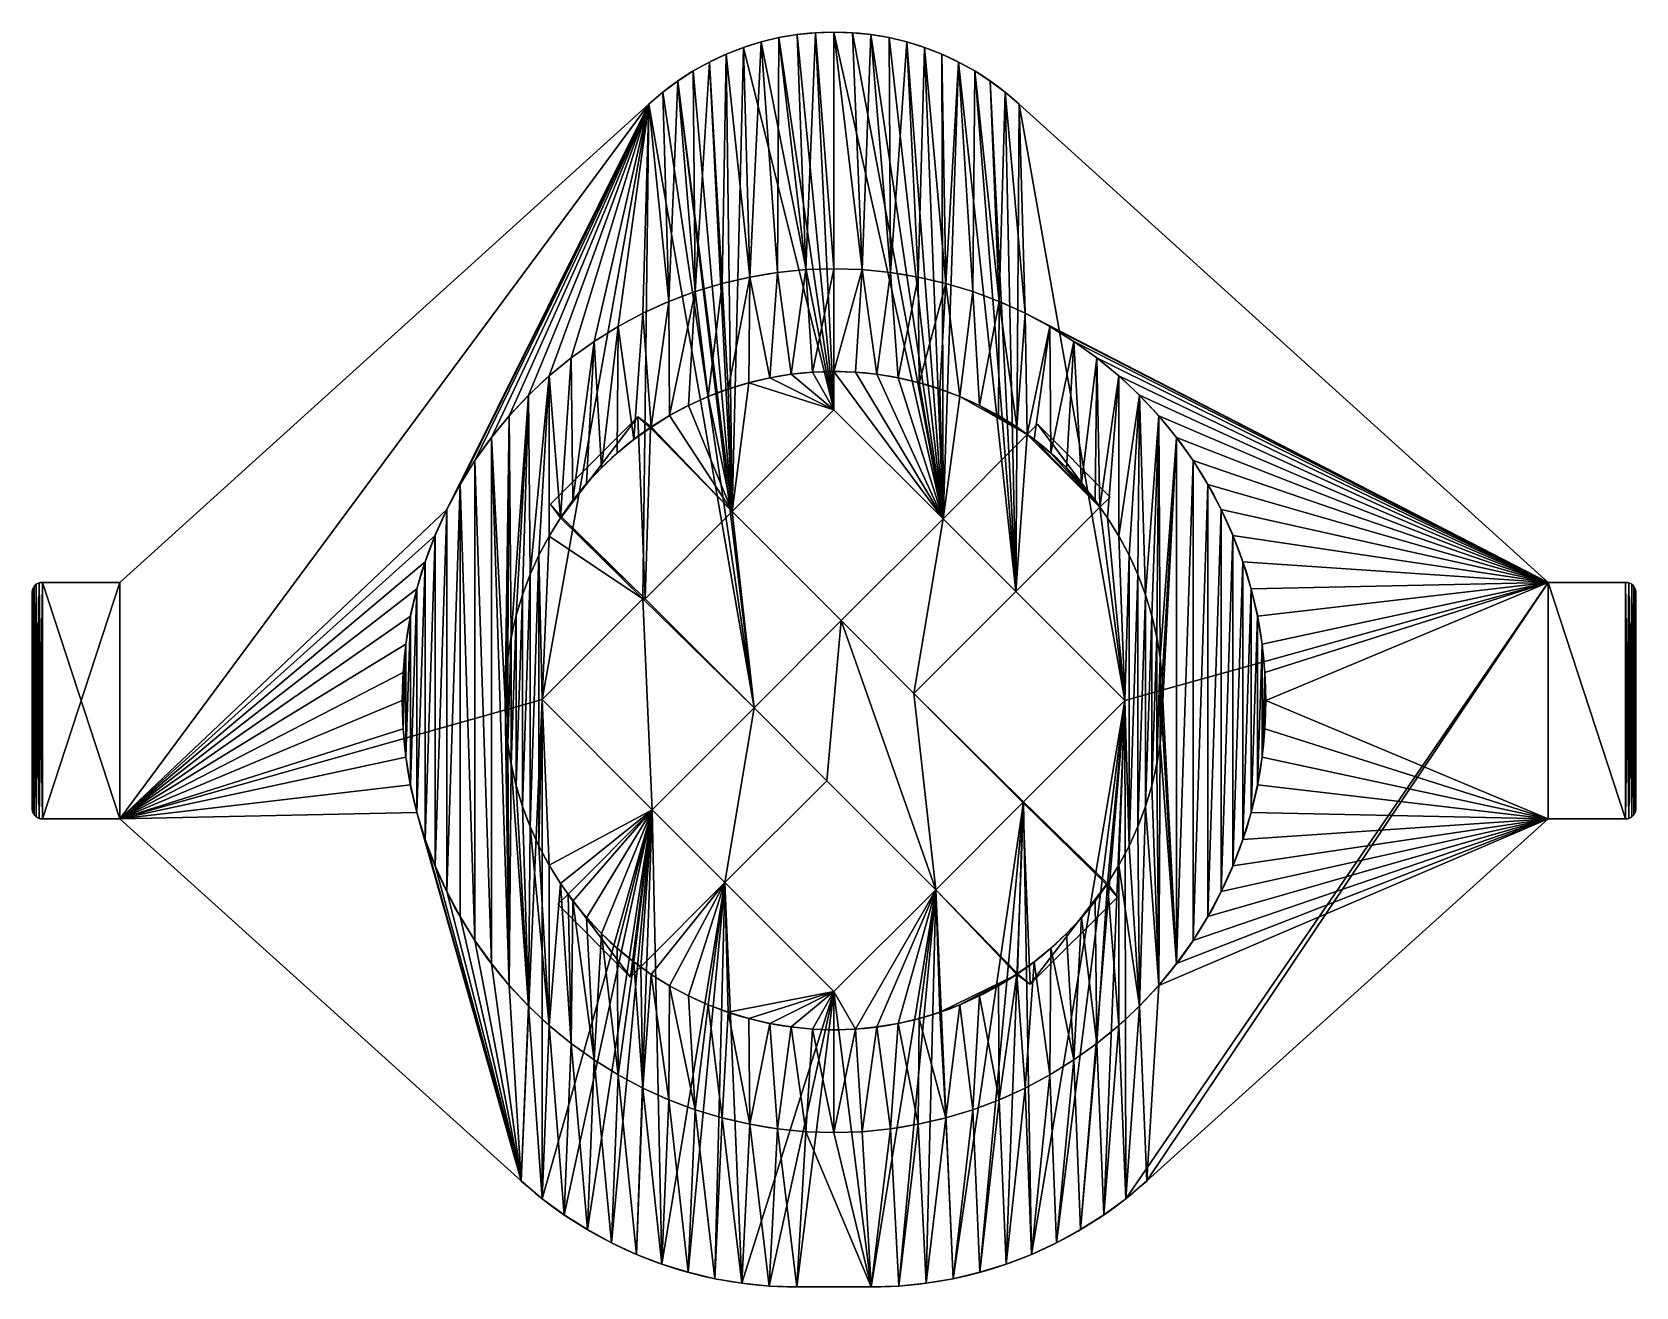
# Model space of a CAD drawing. Header units: millimetres. Extents: x 0 to 15.6, y 13.2 to 25.4.
import ezdxf

# ---------------------------------------------------------------- set-up
doc = ezdxf.new("R2010")
doc.units = ezdxf.units.MM
doc.layers.get('0').update_dxf_attribs({"true_color": 0xffffff})

msp = doc.modelspace()

# ---------------------------------------------------------------- linework, layer by layer
at = {"color": 59, "true_color": 0x494949}
for p, q in [((7.265, 25.31), (7.265, 25.31, -1.2)), ((7.442, 25.34), (7.442, 25.34, -1.2)), ((7.62, 25.358), (7.62, 25.358, -1.2)), ((7.8, 25.364), (7.8, 25.364, -1.2)), ((7.98, 25.358), (7.98, 25.358, -1.2)), ((8.158, 25.34), (8.158, 25.34, -1.2)), ((8.335, 25.31), (8.335, 25.31, -1.2)), ((6.751, 25.149), (6.751, 25.149, -1.2)), ((6.919, 25.214), (6.919, 25.214, -1.2)), ((7.09, 25.268), (7.09, 25.268, -1.2)), ((8.51, 25.268), (8.51, 25.268, -1.2)), ((8.681, 25.214), (8.681, 25.214, -1.2)), ((8.849, 25.149), (8.849, 25.149, -1.2)), ((6.431, 24.986), (6.431, 24.986, -1.2)), ((6.589, 25.073), (6.589, 25.073, -1.2)), ((9.011, 25.073), (9.011, 25.073, -1.2)), ((9.169, 24.986), (9.169, 24.986, -1.2)), ((6.28, 24.888), (6.28, 24.888, -1.2)), ((9.32, 24.888), (9.32, 24.888, -1.2)), ((0.855, 20.014, -1.2), (6, 24.664, -1.2)), ((0.855, 20.014), (6, 24.664)), ((6, 24.664), (6, 24.664, -1.2)), ((6.136, 24.781), (6.136, 24.781, -1.2)), ((9.464, 24.781), (9.464, 24.781, -1.2)), ((9.6, 24.664, -1.2), (14.745, 20.014, -1.2)), ((9.6, 24.664), (9.6, 24.664, -1.2)), ((9.6, 24.664), (14.745, 20.014)), ((6.981, 22.983), (6.981, 22.983, 7.1)), ((7.252, 23.028), (7.252, 23.028, 7.1)), ((7.525, 23.055), (7.525, 23.055, 7.1)), ((7.8, 23.064), (7.8, 23.064, 7.1)), ((8.075, 23.055), (8.075, 23.055, 7.1)), ((8.348, 23.028), (8.348, 23.028, 7.1)), ((8.619, 22.983), (8.619, 22.983, 7.1)), ((6.45, 22.841), (6.45, 22.841, 7.1)), ((6.713, 22.921), (6.713, 22.921, 7.1)), ((8.887, 22.921), (8.887, 22.921, 7.1)), ((9.15, 22.841), (9.15, 22.841, 7.1)), ((5.942, 22.631), (5.942, 22.631, 7.1)), ((6.193, 22.744), (6.193, 22.744, 7.1)), ((9.407, 22.744), (9.407, 22.744, 7.1)), ((9.658, 22.631), (9.658, 22.631, 7.1)), ((5.7, 22.501), (5.7, 22.501, 7.1)), ((9.9, 22.501), (9.9, 22.501, 7.1)), ((5.467, 22.356), (5.467, 22.356, 7.1)), ((10.133, 22.356), (10.133, 22.356, 7.1)), ((5.243, 22.196), (5.243, 22.196, 7.1)), ((10.357, 22.196), (10.357, 22.196, 7.1)), ((5.031, 22.022), (5.031, 22.022, 7.1)), ((7.176, 22.003, 2.7), (7.176, 22.003, 7.1)), ((7.382, 22.037, 2.7), (7.382, 22.037, 7.1)), ((7.591, 22.057, 2.7), (7.591, 22.057, 7.1)), ((7.8, 22.064, 2.7), (7.8, 22.064, 7.1)), ((8.009, 22.057, 2.7), (8.009, 22.057, 7.1)), ((8.218, 22.037, 2.7), (8.218, 22.037, 7.1)), ((8.424, 22.003, 2.7), (8.424, 22.003, 7.1)), ((10.569, 22.022), (10.569, 22.022, 7.1)), ((6.771, 21.894, 2.7), (6.771, 21.894, 7.1)), ((6.972, 21.955, 2.7), (6.972, 21.955, 7.1)), ((8.628, 21.955, 2.7), (8.628, 21.955, 7.1)), ((8.829, 21.894, 2.7), (8.829, 21.894, 7.1)), ((4.83, 21.834), (4.83, 21.834, 7.1)), ((6.385, 21.734, 2.7), (6.385, 21.734, 7.1)), ((6.575, 21.821, 2.7), (6.575, 21.821, 7.1)), ((6.81, 20.703, 2.7), (7.8, 21.693, 2.7)), ((6.81, 20.703, -1.2), (7.8, 21.693, -1.2)), ((8.861, 20.632, 2.7), (7.8, 21.693, 2.7)), ((8.861, 20.632, -1.2), (7.8, 21.693, -1.2)), ((7.8, 21.693, 2.7), (7.8, 21.693, -1.2)), ((9.025, 21.821, 2.7), (9.025, 21.821, 7.1)), ((9.215, 21.734, 2.7), (9.215, 21.734, 7.1)), ((10.77, 21.834), (10.77, 21.834, 7.1)), ((4.642, 21.633), (4.642, 21.633, 7.1)), ((5.891, 21.622, 4), (5.042, 20.773, 4)), ((5.042, 20.773, 2.7), (5.891, 21.622, 2.7)), ((6.022, 21.525, 2.7), (5.891, 21.622, 2.7)), ((6.014, 21.516, 4), (5.891, 21.622, 4)), ((5.891, 21.622, 4), (5.891, 21.622, 2.7)), ((6.2, 21.635, 2.7), (6.2, 21.635, 7.1)), ((9.4, 21.635, 2.7), (9.4, 21.635, 7.1)), ((9.68, 21.451, 4), (9.78, 21.551, 4)), ((9.68, 21.451, 2.7), (9.78, 21.551, 2.7)), ((10.487, 20.844, 2.7), (9.78, 21.551, 2.7)), ((9.78, 21.551, 4), (9.78, 21.551, 2.7)), ((10.487, 20.844, 4), (9.78, 21.551, 4)), ((10.958, 21.633), (10.958, 21.633, 7.1)), ((4.468, 21.421), (4.468, 21.421, 7.1)), ((5.852, 21.403, 2.7), (5.852, 21.403, 7.1)), ((6.022, 21.525, 2.7), (6.014, 21.516, 4)), ((6.014, 21.516, 4), (6.022, 21.525, 7.1)), ((6.81, 20.703, 4), (6.014, 21.516, 4)), ((6.81, 20.703, 2.7), (6.022, 21.525, 2.7)), ((8.861, 20.632, 4), (9.68, 21.451, 4)), ((8.861, 20.632, 2.7), (9.68, 21.451, 2.7)), ((9.578, 21.525, 2.7), (9.578, 21.525, 7.1)), ((9.68, 21.451, 2.7), (9.68, 21.451, 4)), ((9.68, 21.451, 4), (9.68, 21.451, 7.1)), ((9.748, 21.403, 2.7), (9.748, 21.403, 7.1)), ((11.132, 21.421), (11.132, 21.421, 7.1)), ((5.69, 21.27, 2.7), (5.69, 21.27, 7.1)), ((9.91, 21.27, 2.7), (9.91, 21.27, 7.1)), ((4.308, 21.198), (4.308, 21.198, 7.1)), ((5.537, 21.127, 2.7), (5.537, 21.127, 7.1)), ((10.063, 21.127, 2.7), (10.063, 21.127, 7.1)), ((11.292, 21.198), (11.292, 21.198, 7.1)), ((4.163, 20.964), (4.163, 20.964, 7.1)), ((5.394, 20.974, 2.7), (5.394, 20.974, 7.1)), ((10.206, 20.974, 2.7), (10.206, 20.974, 7.1)), ((11.437, 20.964), (11.437, 20.964, 7.1)), ((5.148, 20.651, 4), (5.042, 20.773, 4)), ((5.139, 20.642, 2.7), (5.042, 20.773, 2.7)), ((5.042, 20.773, 4), (5.042, 20.773, 2.7)), ((5.261, 20.812, 2.7), (5.261, 20.812, 7.1)), ((10.339, 20.812, 2.7), (10.339, 20.812, 7.1)), ((10.387, 20.744, 4), (10.487, 20.844, 4)), ((10.387, 20.744, 2.7), (10.487, 20.844, 2.7)), ((10.487, 20.844, 4), (10.487, 20.844, 2.7)), ((4.033, 20.722), (4.033, 20.722, 7.1)), ((5.942, 19.854, 2.7), (5.139, 20.642, 2.7)), ((5.962, 19.854, 4), (5.148, 20.651, 4)), ((6.81, 20.703, 7.1), (5.962, 19.854, 7.1)), ((6.81, 20.703, 4), (5.962, 19.854, 4)), ((6.81, 20.703, 4), (6.81, 20.703, 7.1)), ((7.871, 19.642, 7.1), (6.81, 20.703, 7.1)), ((7.871, 19.642, -1.2), (6.81, 20.703, -1.2)), ((6.81, 20.703, 2.7), (6.81, 20.703, -1.2)), ((8.861, 20.632, 7.1), (7.871, 19.642, 7.1)), ((8.861, 20.632, -1.2), (7.871, 19.642, -1.2)), ((9.568, 19.925, 7.1), (8.861, 20.632, 7.1)), ((9.568, 19.925, 4), (8.861, 20.632, 4)), ((9.568, 19.925, 2.7), (8.861, 20.632, 2.7)), ((9.568, 19.925, 2.7), (10.387, 20.744, 2.7)), ((9.568, 19.925, 4), (10.387, 20.744, 4)), ((10.461, 20.642, 2.7), (10.461, 20.642, 7.1)), ((11.567, 20.722), (11.567, 20.722, 7.1)), ((3.92, 20.471), (3.92, 20.471, 7.1)), ((5.029, 20.464, 2.7), (5.029, 20.464, 7.1)), ((10.571, 20.464, 2.7), (10.571, 20.464, 7.1)), ((11.68, 20.471), (11.68, 20.471, 7.1)), ((3.823, 20.214), (3.823, 20.214, 7.1)), ((4.93, 20.279, 2.7), (4.93, 20.279, 7.1)), ((10.67, 20.279, 2.7), (10.67, 20.279, 7.1)), ((11.777, 20.214), (11.777, 20.214, 7.1)), ((0.019, 19.973), (0.019, 19.973, -3.8)), ((0.041, 19.995), (0.041, 19.995, -3.8)), ((0.069, 20.009), (0.069, 20.009, -3.8)), ((0.855, 20.014), (0.1, 20.014)), ((0.1, 20.014), (0.1, 20.014, -3.8)), ((0.855, 20.014, -3.8), (0.1, 20.014, -3.8)), ((0.855, 20.014), (0.855, 20.014, -1.2)), ((0.855, 20.014, -1.2), (0.855, 20.014, -3.8)), ((0.855, 17.714, -1.2), (0.855, 20.014, -1.2)), ((0.855, 17.714, -3.8), (0.855, 20.014, -3.8)), ((4.844, 20.089, 2.7), (4.844, 20.089, 7.1)), ((10.756, 20.089, 2.7), (10.756, 20.089, 7.1)), ((14.745, 20.014), (14.745, 20.014, -1.2)), ((14.745, 20.014), (15.5, 20.014)), ((14.745, 20.014, -3.8), (15.5, 20.014, -3.8)), ((14.745, 20.014, -1.2), (14.745, 20.014, -3.8)), ((14.745, 17.714, -1.2), (14.745, 20.014, -1.2)), ((14.745, 17.714, -3.8), (14.745, 20.014, -3.8)), ((15.5, 20.014), (15.5, 20.014, -3.8)), ((15.531, 20.009), (15.531, 20.009, -3.8)), ((15.559, 19.995), (15.559, 19.995, -3.8)), ((15.581, 19.973), (15.581, 19.973, -3.8)), ((0, 19.914), (0, 19.914, -3.8)), ((0, 19.914), (0, 17.814)), ((0, 19.914, -3.8), (0, 17.814, -3.8)), ((0.005, 19.945), (0.005, 19.945, -3.8)), ((3.743, 19.951), (3.743, 19.951, 7.1)), ((4.77, 19.893, 2.7), (4.77, 19.893, 7.1)), ((5.962, 19.854, 7.1), (7.022, 18.793, 7.1)), ((8.578, 18.935, 7.1), (9.568, 19.925, 7.1)), ((9.568, 19.925, -1.2), (8.578, 18.935, -1.2)), ((10.83, 19.893, 2.7), (10.83, 19.893, 7.1)), ((11.857, 19.951), (11.857, 19.951, 7.1)), ((15.595, 19.945), (15.595, 19.945, -3.8)), ((15.6, 19.914), (15.6, 17.814)), ((15.6, 19.914), (15.6, 19.914, -3.8)), ((15.6, 19.914, -3.8), (15.6, 17.814, -3.8)), ((3.681, 19.684), (3.681, 19.684, 7.1)), ((4.709, 19.692, 2.7), (4.709, 19.692, 7.1)), ((10.891, 19.692, 2.7), (10.891, 19.692, 7.1)), ((11.919, 19.684), (11.919, 19.684, 7.1)), ((7.871, 19.642, 7.1), (7.871, 19.642, -1.2)), ((3.636, 19.412), (3.636, 19.412, 7.1)), ((4.661, 19.488, 2.7), (4.661, 19.488, 7.1)), ((10.939, 19.488, 2.7), (10.939, 19.488, 7.1)), ((11.964, 19.412), (11.964, 19.412, 7.1)), ((4.627, 19.282, 2.7), (4.627, 19.282, 7.1)), ((10.973, 19.282, 2.7), (10.973, 19.282, 7.1)), ((3.609, 19.139), (3.609, 19.139, 7.1)), ((4.607, 19.073, 2.7), (4.607, 19.073, 7.1)), ((10.993, 19.073, 2.7), (10.993, 19.073, 7.1)), ((11.991, 19.139), (11.991, 19.139, 7.1)), ((8.578, 18.935, -1.2), (9.643, 17.879, -1.2)), ((3.6, 18.864), (3.6, 18.864, 7.1)), ((4.6, 18.864, 2.7), (4.6, 18.864, 7.1)), ((7.022, 18.793, 7.1), (6.032, 17.804, 7.1)), ((6.032, 17.804, -1.2), (7.022, 18.793, -1.2)), ((7.022, 18.793, 7.1), (7.022, 18.793, -1.2)), ((11, 18.864, 2.7), (11, 18.864, 7.1)), ((12, 18.864), (12, 18.864, 7.1)), ((3.609, 18.589), (3.609, 18.589, 7.1)), ((4.607, 18.655, 2.7), (4.607, 18.655, 7.1)), ((10.993, 18.655, 2.7), (10.993, 18.655, 7.1)), ((11.991, 18.589), (11.991, 18.589, 7.1)), ((4.627, 18.446, 2.7), (4.627, 18.446, 7.1)), ((10.973, 18.446, 2.7), (10.973, 18.446, 7.1)), ((3.636, 18.316), (3.636, 18.316, 7.1)), ((11.964, 18.316), (11.964, 18.316, 7.1)), ((4.661, 18.24, 2.7), (4.661, 18.24, 7.1)), ((10.939, 18.24, 2.7), (10.939, 18.24, 7.1)), ((3.681, 18.045), (3.681, 18.045, 7.1)), ((4.709, 18.036, 2.7), (4.709, 18.036, 7.1)), ((7.729, 18.086, -1.2), (6.739, 17.096, -1.2)), ((7.729, 18.086, 7.1), (6.739, 17.096, 7.1)), ((7.729, 18.086, -1.2), (8.79, 17.026, -1.2)), ((7.729, 18.086, 7.1), (7.729, 18.086, -1.2)), ((7.729, 18.086, 7.1), (8.79, 17.026, 7.1)), ((10.891, 18.036, 2.7), (10.891, 18.036, 7.1)), ((11.919, 18.045), (11.919, 18.045, 7.1)), ((0, 17.814), (0, 17.814, -3.8)), ((4.77, 17.836, 2.7), (4.77, 17.836, 7.1)), ((6.032, 17.804, 2.7), (5.213, 16.984, 2.7)), ((6.032, 17.804, 4), (5.213, 16.984, 4)), ((6.032, 17.804, 7.1), (6.739, 17.096, 7.1)), ((6.032, 17.804, 4), (6.739, 17.096, 4)), ((6.032, 17.804, 4), (6.032, 17.804, 7.1)), ((6.739, 17.096, 2.7), (6.032, 17.804, 2.7)), ((8.79, 17.026, 4), (9.638, 17.874, 4)), ((8.79, 17.026, 7.1), (9.638, 17.874, 7.1)), ((9.638, 17.874, 4), (10.452, 17.078, 4)), ((9.643, 17.879, 2.7), (10.461, 17.086, 2.7)), ((10.83, 17.836, 2.7), (10.83, 17.836, 7.1)), ((15.6, 17.814), (15.6, 17.814, -3.8)), ((0.005, 17.783), (0.005, 17.783, -3.8)), ((0.019, 17.755), (0.019, 17.755, -3.8)), ((0.041, 17.733), (0.041, 17.733, -3.8)), ((0.069, 17.719), (0.069, 17.719, -3.8)), ((0.1, 17.714), (0.855, 17.714)), ((0.1, 17.714), (0.1, 17.714, -3.8)), ((0.1, 17.714, -3.8), (0.855, 17.714, -3.8)), ((0.855, 17.714, -1.2), (4.758, 14.194, -1.2)), ((0.855, 17.714), (4.758, 14.194)), ((0.855, 17.714), (0.855, 17.714, -1.2)), ((0.855, 17.714, -1.2), (0.855, 17.714, -3.8)), ((3.743, 17.777), (3.743, 17.777, 7.1)), ((4.844, 17.64, 2.7), (4.844, 17.64, 7.1)), ((10.756, 17.64, 2.7), (10.756, 17.64, 7.1)), ((10.842, 14.194, -1.2), (14.745, 17.714, -1.2)), ((10.842, 14.194), (14.745, 17.714)), ((11.857, 17.777), (11.857, 17.777, 7.1)), ((15.5, 17.714), (14.745, 17.714)), ((14.745, 17.714), (14.745, 17.714, -1.2)), ((14.745, 17.714, -1.2), (14.745, 17.714, -3.8)), ((15.5, 17.714, -3.8), (14.745, 17.714, -3.8)), ((15.5, 17.714), (15.5, 17.714, -3.8)), ((15.531, 17.719), (15.531, 17.719, -3.8)), ((15.559, 17.733), (15.559, 17.733, -3.8)), ((15.581, 17.755), (15.581, 17.755, -3.8)), ((15.595, 17.783), (15.595, 17.783, -3.8)), ((3.823, 17.514), (3.823, 17.514, 7.1)), ((11.777, 17.514), (11.777, 17.514, 7.1)), ((4.93, 17.449, 2.7), (4.93, 17.449, 7.1)), ((10.67, 17.449, 2.7), (10.67, 17.449, 7.1)), ((3.92, 17.257), (3.92, 17.257, 7.1)), ((5.029, 17.264, 2.7), (5.029, 17.264, 7.1)), ((10.571, 17.264, 2.7), (10.571, 17.264, 7.1)), ((11.68, 17.257), (11.68, 17.257, 7.1)), ((4.033, 17.007), (4.033, 17.007, 7.1)), ((5.139, 17.086, 2.7), (5.139, 17.086, 7.1)), ((6.739, 17.096, 2.7), (5.92, 16.277, 2.7)), ((6.739, 17.096, 4), (5.92, 16.277, 4)), ((6.739, 17.096, 2.7), (6.739, 17.096, -1.2)), ((6.739, 17.096, 2.7), (7.8, 16.036, 2.7)), ((6.739, 17.096, 4), (6.739, 17.096, 7.1)), ((6.739, 17.096, -1.2), (7.8, 16.036, -1.2)), ((6.739, 17.096, 4), (6.739, 17.096, 2.7)), ((8.79, 17.026, -1.2), (7.8, 16.036, -1.2)), ((8.79, 17.026, 2.7), (7.8, 16.036, 2.7)), ((8.79, 17.026, 4), (8.79, 17.026, 7.1)), ((8.79, 17.026, 2.7), (8.79, 17.026, -1.2)), ((8.79, 17.026, 2.7), (9.578, 16.203, 2.7)), ((8.79, 17.026, 4), (9.586, 16.212, 4)), ((10.452, 17.078, 4), (10.558, 16.955, 4)), ((10.461, 17.086, 2.7), (10.558, 16.955, 2.7)), ((11.567, 17.007), (11.567, 17.007, 7.1)), ((5.213, 16.984, 4), (5.113, 16.884, 4)), ((5.213, 16.984, 2.7), (5.113, 16.884, 2.7)), ((5.82, 16.177, 2.7), (5.113, 16.884, 2.7)), ((5.113, 16.884, 4), (5.113, 16.884, 2.7)), ((5.113, 16.884, 4), (5.82, 16.177, 4)), ((5.261, 16.916, 2.7), (5.261, 16.916, 7.1)), ((10.558, 16.955, 2.7), (9.709, 16.106, 2.7)), ((9.709, 16.106, 4), (10.558, 16.955, 4)), ((10.339, 16.916, 2.7), (10.339, 16.916, 7.1)), ((10.558, 16.955, 4), (10.558, 16.955, 2.7)), ((4.163, 16.764), (4.163, 16.764, 7.1)), ((5.394, 16.754, 2.7), (5.394, 16.754, 7.1)), ((10.206, 16.754, 2.7), (10.206, 16.754, 7.1)), ((11.437, 16.764), (11.437, 16.764, 7.1)), ((5.537, 16.601, 2.7), (5.537, 16.601, 7.1)), ((10.063, 16.601, 2.7), (10.063, 16.601, 7.1)), ((4.308, 16.531), (4.308, 16.531, 7.1)), ((5.69, 16.458, 2.7), (5.69, 16.458, 7.1)), ((9.91, 16.458, 2.7), (9.91, 16.458, 7.1)), ((11.292, 16.531), (11.292, 16.531, 7.1)), ((4.468, 16.307), (4.468, 16.307, 7.1)), ((5.92, 16.277, 4), (5.82, 16.177, 4)), ((5.92, 16.277, 2.7), (5.82, 16.177, 2.7)), ((5.852, 16.325, 2.7), (5.852, 16.325, 7.1)), ((5.92, 16.277, 4), (5.92, 16.277, 7.1)), ((5.92, 16.277, 2.7), (5.92, 16.277, 4)), ((9.748, 16.325, 2.7), (9.748, 16.325, 7.1)), ((11.132, 16.307), (11.132, 16.307, 7.1)), ((4.642, 16.095), (4.642, 16.095, 7.1)), ((5.82, 16.177, 4), (5.82, 16.177, 2.7)), ((6.022, 16.203, 2.7), (6.022, 16.203, 7.1)), ((6.2, 16.093, 2.7), (6.2, 16.093, 7.1)), ((9.4, 16.093, 2.7), (9.4, 16.093, 7.1)), ((9.586, 16.212, 4), (9.578, 16.203, 7.1)), ((9.578, 16.203, 2.7), (9.586, 16.212, 4)), ((9.578, 16.203, 2.7), (9.709, 16.106, 2.7)), ((9.586, 16.212, 4), (9.709, 16.106, 4)), ((9.709, 16.106, 4), (9.709, 16.106, 2.7)), ((10.958, 16.095), (10.958, 16.095, 7.1)), ((6.385, 15.994, 2.7), (6.385, 15.994, 7.1)), ((7.8, 16.036, 2.7), (7.8, 16.036, -1.2)), ((9.215, 15.994, 2.7), (9.215, 15.994, 7.1)), ((4.83, 15.894), (4.83, 15.894, 7.1)), ((6.575, 15.908, 2.7), (6.575, 15.908, 7.1)), ((6.771, 15.834, 2.7), (6.771, 15.834, 7.1)), ((6.972, 15.773, 2.7), (6.972, 15.773, 7.1)), ((8.628, 15.773, 2.7), (8.628, 15.773, 7.1)), ((8.829, 15.834, 2.7), (8.829, 15.834, 7.1)), ((9.025, 15.908, 2.7), (9.025, 15.908, 7.1)), ((10.77, 15.894), (10.77, 15.894, 7.1)), ((5.031, 15.706), (5.031, 15.706, 7.1)), ((7.176, 15.726, 2.7), (7.176, 15.726, 7.1)), ((7.382, 15.692, 2.7), (7.382, 15.692, 7.1)), ((7.591, 15.671, 2.7), (7.591, 15.671, 7.1)), ((7.8, 15.664, 2.7), (7.8, 15.664, 7.1)), ((8.009, 15.671, 2.7), (8.009, 15.671, 7.1)), ((8.218, 15.692, 2.7), (8.218, 15.692, 7.1)), ((8.424, 15.726, 2.7), (8.424, 15.726, 7.1)), ((10.569, 15.706), (10.569, 15.706, 7.1)), ((5.243, 15.532), (5.243, 15.532, 7.1)), ((10.357, 15.532), (10.357, 15.532, 7.1)), ((5.467, 15.372), (5.467, 15.372, 7.1)), ((10.133, 15.372), (10.133, 15.372, 7.1)), ((5.7, 15.227), (5.7, 15.227, 7.1)), ((9.9, 15.227), (9.9, 15.227, 7.1)), ((5.942, 15.097), (5.942, 15.097, 7.1)), ((6.193, 14.984), (6.193, 14.984, 7.1)), ((9.407, 14.984), (9.407, 14.984, 7.1)), ((9.658, 15.097), (9.658, 15.097, 7.1)), ((6.45, 14.887), (6.45, 14.887, 7.1)), ((9.15, 14.887), (9.15, 14.887, 7.1)), ((6.713, 14.807), (6.713, 14.807, 7.1)), ((6.981, 14.745), (6.981, 14.745, 7.1)), ((7.252, 14.7), (7.252, 14.7, 7.1)), ((7.525, 14.673), (7.525, 14.673, 7.1)), ((7.8, 14.664), (7.8, 14.664, 7.1)), ((8.075, 14.673), (8.075, 14.673, 7.1)), ((8.348, 14.7), (8.348, 14.7, 7.1)), ((8.619, 14.745), (8.619, 14.745, 7.1)), ((8.887, 14.807), (8.887, 14.807, 7.1)), ((4.758, 14.194), (4.758, 14.194, -1.2)), ((10.842, 14.194), (10.842, 14.194, -1.2)), ((4.962, 14.022), (4.962, 14.022, -1.2)), ((10.638, 14.022), (10.638, 14.022, -1.2)), ((5.177, 13.864), (5.177, 13.864, -1.2)), ((10.423, 13.864), (10.423, 13.864, -1.2)), ((5.402, 13.721), (5.402, 13.721, -1.2)), ((5.636, 13.593), (5.636, 13.593, -1.2)), ((9.964, 13.593), (9.964, 13.593, -1.2)), ((10.198, 13.721), (10.198, 13.721, -1.2)), ((5.878, 13.48), (5.878, 13.48, -1.2)), ((9.722, 13.48), (9.722, 13.48, -1.2)), ((6.127, 13.385), (6.127, 13.385, -1.2)), ((6.382, 13.306), (6.382, 13.306, -1.2)), ((9.218, 13.306), (9.218, 13.306, -1.2)), ((9.473, 13.385), (9.473, 13.385, -1.2)), ((6.642, 13.244), (6.642, 13.244, -1.2)), ((6.905, 13.2), (6.905, 13.2, -1.2)), ((7.171, 13.173), (7.171, 13.173, -1.2)), ((7.437, 13.164, -1.2), (8.163, 13.164, -1.2)), ((7.437, 13.164), (8.163, 13.164)), ((7.437, 13.164), (7.437, 13.164, -1.2)), ((8.163, 13.164), (8.163, 13.164, -1.2)), ((8.429, 13.173), (8.429, 13.173, -1.2)), ((8.695, 13.2), (8.695, 13.2, -1.2)), ((8.958, 13.244), (8.958, 13.244, -1.2))]:
    msp.add_line(p, q, dxfattribs=at)
for p, q in [((6.014, 21.516, 4), (6.2, 21.635, 2.7)), ((6.014, 21.516, 4), (6.2, 21.635, 7.1)), ((5.852, 21.403, 7.1), (6.022, 21.525, 2.7)), ((5.852, 21.403, 7.1), (6.014, 21.516, 4)), ((5.261, 20.812, 7.1), (5.148, 20.651, 4)), ((5.148, 20.651, 4), (5.261, 20.812, 2.7)), ((5.139, 20.642, 7.1), (5.148, 20.651, 4)), ((5.148, 20.651, 4), (5.139, 20.642, 2.7)), ((6.81, 20.703, 4), (6.81, 20.703, 2.7)), ((8.861, 20.632, -1.2), (8.861, 20.632, 2.7)), ((8.861, 20.632, 2.7), (8.861, 20.632, 4)), ((8.861, 20.632, 4), (8.861, 20.632, 7.1)), ((10.387, 20.744, 2.7), (10.387, 20.744, 4)), ((10.387, 20.744, 4), (10.387, 20.744, 7.1)), ((5.942, 19.854, 2.7), (4.962, 18.874, 2.7)), ((5.942, 19.854, -1.2), (4.962, 18.874, -1.2)), ((5.942, 19.854, -1.2), (5.942, 19.854, 2.7)), ((7.022, 18.793, -1.2), (5.942, 19.854, -1.2)), ((5.942, 19.854, 2.7), (5.962, 19.854, 4)), ((5.962, 19.854, 4), (5.962, 19.854, 7.1)), ((9.568, 19.925, 7.1), (9.568, 19.925, 4)), ((9.568, 19.925, 4), (9.568, 19.925, 2.7)), ((9.568, 19.925, 2.7), (10.628, 18.864, 2.7)), ((9.568, 19.925, -1.2), (10.628, 18.864, -1.2)), ((9.568, 19.925, 2.7), (9.568, 19.925, -1.2)), ((8.578, 18.935, 7.1), (8.578, 18.935, -1.2)), ((9.638, 17.874, 7.1), (8.578, 18.935, 7.1)), ((6.032, 17.804, 2.7), (4.962, 18.874, 2.7)), ((6.032, 17.804, -1.2), (4.962, 18.874, -1.2)), ((4.962, 18.874, 2.7), (4.962, 18.874, -1.2)), ((10.628, 18.864, 2.7), (9.643, 17.879, 2.7)), ((10.628, 18.864, -1.2), (9.643, 17.879, -1.2)), ((10.628, 18.864, 2.7), (10.628, 18.864, -1.2)), ((6.032, 17.804, 4), (6.032, 17.804, 2.7)), ((6.032, 17.804, 2.7), (6.032, 17.804, -1.2)), ((9.643, 17.879, 2.7), (9.638, 17.874, 4)), ((9.638, 17.874, 4), (9.638, 17.874, 7.1)), ((9.643, 17.879, -1.2), (9.643, 17.879, 2.7)), ((8.79, 17.026, 4), (8.79, 17.026, 2.7)), ((10.461, 17.086, 2.7), (10.339, 16.916, 7.1)), ((10.452, 17.078, 4), (10.339, 16.916, 7.1)), ((10.461, 17.086, 2.7), (10.452, 17.078, 4)), ((10.452, 17.078, 4), (10.461, 17.086, 7.1)), ((5.213, 16.984, 7.1), (5.213, 16.984, 4)), ((5.213, 16.984, 4), (5.213, 16.984, 2.7)), ((9.748, 16.325, 7.1), (9.578, 16.203, 2.7)), ((9.748, 16.325, 7.1), (9.586, 16.212, 4)), ((9.586, 16.212, 4), (9.4, 16.093, 2.7)), ((9.586, 16.212, 4), (9.4, 16.093, 7.1))]:
    msp.add_line(p, q)
for centre in [(7.8, 18.864, 7.1), (7.8, 18.864)]:
    msp.add_circle(centre, 4.2, dxfattribs=at)
for centre, radius, start, end in [((7.8, 22.7, -1.2), 2.664, 47.499, 132.501), ((7.8, 22.7), 2.664, 47.499, 132.501), ((7.8, 18.864, 7.1), 3.2, 53.994, 123.75), ((7.8, 18.864, 2.7), 3.2, 53.994, 123.75), ((7.8, 18.864, 7.1), 3.2, 123.75, 233.994), ((7.8, 18.864, 2.7), 3.2, 123.75, 146.25), ((7.8, 18.864, 7.1), 3.2, 303.75, 53.994), ((7.8, 18.864, 2.7), 3.2, 36.006, 53.994), ((7.8, 18.864, 2.7), 3.2, 146.25, 216.006), ((7.8, 18.864, 2.7), 3.2, 326.25, 36.006), ((0.1, 19.914), 0.1, 90, 180), ((0.1, 19.914, -3.8), 0.1, 90, 180), ((15.5, 19.914), 0.1, 0, 90), ((15.5, 19.914, -3.8), 0.1, 0, 90), ((0.1, 17.814), 0.1, 180, 270), ((0.1, 17.814, -3.8), 0.1, 180, 270), ((15.5, 17.814), 0.1, 270, 0), ((15.5, 17.814, -3.8), 0.1, 270, 0), ((7.8, 18.864, 2.7), 3.2, 303.75, 326.25), ((7.8, 18.864, 2.7), 3.2, 216.006, 233.994), ((7.8, 18.864, 2.7), 3.2, 233.994, 303.75), ((7.8, 18.864, 7.1), 3.2, 233.994, 303.75), ((7.437, 17.164), 4, 227.9491, 270), ((7.437, 17.164, -1.2), 4, 227.9491, 270), ((8.163, 17.164), 4, 270, 312.0509), ((8.163, 17.164, -1.2), 4, 270, 312.0509)]:
    msp.add_arc(centre, radius, start, end, dxfattribs=at)

# ---------------------------------------------------------------- meshes
mesh = msp.add_polyface(dxfattribs=at)
corners = [(0.855, 17.714), (3.609, 18.589), (3.6, 18.864), (3.636, 18.316), (3.681, 18.045), (3.743, 17.777), (4.758, 14.194), (3.823, 17.514), (3.92, 17.257), (4.033, 17.007), (4.163, 16.764), (4.308, 16.531), (4.468, 16.307), (4.642, 16.095), (4.83, 15.894), (4.962, 14.022), (5.031, 15.706), (5.177, 13.864), (5.243, 15.532), (5.402, 13.721), (5.467, 15.372), (5.636, 13.593), (5.7, 15.227), (5.878, 13.48), (5.942, 15.097), (6.127, 13.385), (6.193, 14.984), (6.382, 13.306), (6.45, 14.887), (6.642, 13.244), (6.713, 14.807), (6.905, 13.2), (6.981, 14.745), (7.171, 13.173), (7.252, 14.7), (7.437, 13.164), (7.525, 14.673), (8.163, 13.164), (7.8, 14.664), (8.075, 14.673), (8.348, 14.7), (8.429, 13.173), (8.619, 14.745), (8.695, 13.2), (8.887, 14.807), (8.958, 13.244), (9.15, 14.887), (9.218, 13.306), (9.407, 14.984), (9.473, 13.385), (9.658, 15.097), (9.722, 13.48), (9.9, 15.227), (9.964, 13.593), (10.133, 15.372), (10.198, 13.721), (10.357, 15.532), (10.423, 13.864), (10.569, 15.706), (10.638, 14.022), (10.77, 15.894), (10.842, 14.194), (10.958, 16.095), (14.745, 17.714), (11.132, 16.307), (11.292, 16.531), (11.437, 16.764), (11.567, 17.007), (11.68, 17.257), (11.777, 17.514), (11.857, 17.777), (11.919, 18.045), (11.964, 18.316), (11.991, 18.589), (12, 18.864), (0.005, 17.783), (0, 19.914), (0, 17.814), (0.005, 19.945), (0.019, 17.755), (0.019, 19.973), (0.041, 17.733), (0.041, 19.995), (0.069, 17.719), (0.069, 20.009), (0.1, 17.714), (0.1, 20.014), (0.855, 20.014), (6, 24.664), (4.033, 20.722), (3.92, 20.471), (3.823, 20.214), (3.743, 19.951), (3.681, 19.684), (3.636, 19.412), (3.609, 19.139), (4.163, 20.964), (4.308, 21.198), (4.468, 21.421), (4.642, 21.633), (4.83, 21.834), (5.031, 22.022), (5.243, 22.196), (5.467, 22.356), (5.7, 22.501), (5.942, 22.631), (6.193, 22.744), (6.136, 24.781), (6.28, 24.888), (6.45, 22.841), (6.431, 24.986), (6.589, 25.073), (6.713, 22.921), (6.751, 25.149), (6.981, 22.983), (6.919, 25.214), (7.09, 25.268), (7.252, 23.028), (7.265, 25.31), (7.525, 23.055), (7.442, 25.34), (7.62, 25.358), (7.8, 23.064), (7.8, 25.364), (8.075, 23.055), (7.98, 25.358), (8.158, 25.34), (8.348, 23.028), (8.335, 25.31), (8.51, 25.268), (8.619, 22.983), (8.681, 25.214), (8.887, 22.921), (8.849, 25.149), (9.011, 25.073), (9.15, 22.841), (9.169, 24.986), (9.407, 22.744), (9.32, 24.888), (9.464, 24.781), (9.658, 22.631), (9.6, 24.664), (14.745, 20.014), (9.9, 22.501), (10.133, 22.356), (10.357, 22.196), (10.569, 22.022), (10.77, 21.834), (10.958, 21.633), (11.132, 21.421), (11.292, 21.198), (11.437, 20.964), (11.567, 20.722), (11.68, 20.471), (11.777, 20.214), (11.857, 19.951), (11.919, 19.684), (11.964, 19.412), (11.991, 19.139), (15.5, 17.714), (15.5, 20.014), (15.531, 17.719), (15.531, 20.009), (15.559, 17.733), (15.559, 19.995), (15.581, 17.755), (15.581, 19.973), (15.595, 17.783), (15.595, 19.945), (15.6, 17.814), (15.6, 19.914)]
mesh.append_faces([[corners[k] for k in face] for face in [(75, 76, 77), (168, 169, 170)]], dxfattribs={"vtx0": -1, "color": 59})
mesh.append_faces([[corners[k] for k in face] for face in [(1, 0, 3), (3, 0, 4), (4, 0, 5), (5, 6, 7), (7, 6, 8), (8, 6, 9), (9, 6, 10), (10, 6, 11), (11, 6, 12), (12, 6, 13), (13, 6, 14), (14, 15, 16), (16, 17, 18), (18, 19, 20), (20, 21, 22), (22, 23, 24), (24, 25, 26), (26, 27, 28), (28, 29, 30), (30, 31, 32), (32, 33, 34), (34, 35, 36), (36, 37, 38), (38, 37, 39), (39, 37, 40), (40, 41, 42), (42, 43, 44), (44, 45, 46), (46, 47, 48), (48, 49, 50), (50, 51, 52), (52, 53, 54), (54, 55, 56), (56, 57, 58), (58, 59, 60), (60, 61, 62), (62, 63, 64), (64, 63, 65), (65, 63, 66), (66, 63, 67), (67, 63, 68), (68, 63, 69), (69, 63, 70), (70, 63, 71), (71, 63, 72), (72, 63, 73), (73, 63, 74), (76, 75, 78), (78, 79, 80), (80, 81, 82), (82, 83, 84), (84, 85, 86), (86, 0, 87), (87, 0, 88), (89, 0, 90), (90, 0, 91), (91, 0, 92), (92, 0, 93), (93, 0, 94), (94, 0, 95), (95, 0, 2), (88, 106, 107), (107, 106, 108), (108, 109, 110), (110, 109, 111), (111, 112, 113), (113, 114, 115), (115, 114, 116), (116, 117, 118), (118, 119, 120), (120, 119, 121), (121, 122, 123), (123, 124, 125), (125, 124, 126), (126, 127, 128), (128, 127, 129), (129, 130, 131), (131, 132, 133), (133, 132, 134), (134, 135, 136), (136, 137, 138), (138, 137, 139), (139, 140, 141), (141, 140, 142), (142, 159, 160), (160, 161, 162), (162, 163, 164), (164, 165, 166), (166, 167, 168)]], dxfattribs={"vtx0": -1, "vtx1": -1, "color": 59})
mesh.append_faces([[corners[k] for k in face] for face in [(88, 0, 89), (142, 74, 63)]], dxfattribs={"vtx0": -1, "vtx1": -1, "vtx2": -1, "color": 59})
mesh.append_faces([[corners[k] for k in face] for face in [(0, 1, 2), (5, 0, 6), (14, 6, 15), (16, 15, 17), (18, 17, 19), (20, 19, 21), (22, 21, 23), (24, 23, 25), (26, 25, 27), (28, 27, 29), (30, 29, 31), (32, 31, 33), (34, 33, 35), (36, 35, 37), (40, 37, 41), (42, 41, 43), (44, 43, 45), (46, 45, 47), (48, 47, 49), (50, 49, 51), (52, 51, 53), (54, 53, 55), (56, 55, 57), (58, 57, 59), (60, 59, 61), (62, 61, 63), (78, 75, 79), (80, 79, 81), (82, 81, 83), (84, 83, 85), (86, 85, 0), (88, 89, 96), (88, 96, 97), (88, 97, 98), (88, 98, 99), (88, 99, 100), (88, 100, 101), (88, 101, 102), (88, 102, 103), (88, 103, 104), (88, 104, 105), (88, 105, 106), (108, 106, 109), (111, 109, 112), (113, 112, 114), (116, 114, 117), (118, 117, 119), (121, 119, 122), (123, 122, 124), (126, 124, 127), (129, 127, 130), (131, 130, 132), (134, 132, 135), (136, 135, 137), (139, 137, 140), (142, 140, 143), (142, 143, 144), (142, 144, 145), (142, 145, 146), (142, 146, 147), (142, 147, 148), (142, 148, 149), (142, 149, 150), (142, 150, 151), (142, 151, 152), (142, 152, 153), (142, 153, 154), (142, 154, 155), (142, 155, 156), (142, 156, 157), (142, 157, 158), (142, 158, 74), (142, 63, 159), (160, 159, 161), (162, 161, 163), (164, 163, 165), (166, 165, 167), (168, 167, 169)]], dxfattribs={"vtx0": -1, "vtx2": -1, "color": 59})
mesh = msp.add_polyface(dxfattribs=at)
corners = [(6.919, 25.214, -1.2), (6.81, 20.703, -1.2), (6.751, 25.149, -1.2), (7.8, 21.693, -1.2), (7.09, 25.268, -1.2), (7.265, 25.31, -1.2), (7.442, 25.34, -1.2), (7.62, 25.358, -1.2), (7.8, 25.364, -1.2), (8.861, 20.632, -1.2), (7.98, 25.358, -1.2), (8.158, 25.34, -1.2), (8.335, 25.31, -1.2), (8.51, 25.268, -1.2), (8.681, 25.214, -1.2), (8.849, 25.149, -1.2), (9.011, 25.073, -1.2), (8.578, 18.935, -1.2), (7.871, 19.642, -1.2), (9.568, 19.925, -1.2), (9.169, 24.986, -1.2), (9.32, 24.888, -1.2), (9.464, 24.781, -1.2), (9.6, 24.664, -1.2), (10.628, 18.864, -1.2), (14.745, 20.014, -1.2), (10.638, 14.022, -1.2), (10.842, 14.194, -1.2), (14.745, 17.714, -1.2), (6, 24.664, -1.2), (0.855, 17.714, -1.2), (0.855, 20.014, -1.2), (4.962, 18.874, -1.2), (4.758, 14.194, -1.2), (5.942, 19.854, -1.2), (7.022, 18.793, -1.2), (6.136, 24.781, -1.2), (6.28, 24.888, -1.2), (6.431, 24.986, -1.2), (6.589, 25.073, -1.2), (7.729, 18.086, -1.2), (8.79, 17.026, -1.2), (9.643, 17.879, -1.2), (8.958, 13.244, -1.2), (9.218, 13.306, -1.2), (9.473, 13.385, -1.2), (9.722, 13.48, -1.2), (9.964, 13.593, -1.2), (10.198, 13.721, -1.2), (10.423, 13.864, -1.2), (6.739, 17.096, -1.2), (6.905, 13.2, -1.2), (6.642, 13.244, -1.2), (7.8, 16.036, -1.2), (7.171, 13.173, -1.2), (7.437, 13.164, -1.2), (8.163, 13.164, -1.2), (8.429, 13.173, -1.2), (8.695, 13.2, -1.2), (4.962, 14.022, -1.2), (6.032, 17.804, -1.2), (5.177, 13.864, -1.2), (5.402, 13.721, -1.2), (5.636, 13.593, -1.2), (5.878, 13.48, -1.2), (6.127, 13.385, -1.2), (6.382, 13.306, -1.2)]
mesh.append_faces([[corners[k] for k in face] for face in [(27, 25, 28), (29, 30, 31)]], dxfattribs={"vtx0": -1, "color": 59})
mesh.append_faces([[corners[k] for k in face] for face in [(0, 1, 2), (1, 0, 3), (3, 8, 9), (9, 17, 18), (17, 9, 19), (19, 23, 24), (26, 25, 27), (30, 32, 33), (32, 29, 34), (34, 29, 35), (40, 18, 41), (43, 42, 44), (44, 42, 45), (45, 42, 46), (46, 24, 47), (47, 24, 48), (48, 24, 49), (49, 24, 26), (51, 53, 54), (54, 53, 55), (55, 53, 56), (56, 41, 57), (57, 41, 58), (58, 41, 43), (59, 60, 61), (61, 60, 62), (62, 60, 63), (63, 60, 64), (64, 60, 65), (65, 50, 66), (66, 50, 52), (50, 35, 40)]], dxfattribs={"vtx0": -1, "vtx1": -1, "color": 59})
mesh.append_faces([[corners[k] for k in face] for face in [(19, 9, 16), (24, 25, 26), (30, 29, 32), (35, 37, 1), (35, 18, 40), (41, 18, 17), (41, 42, 43), (65, 60, 50)]], dxfattribs={"vtx0": -1, "vtx1": -1, "vtx2": -1, "color": 59})
mesh.append_faces([[corners[k] for k in face] for face in [(3, 0, 4), (3, 4, 5), (3, 5, 6), (3, 6, 7), (3, 7, 8), (9, 8, 10), (9, 10, 11), (9, 11, 12), (9, 12, 13), (9, 13, 14), (9, 14, 15), (9, 15, 16), (19, 16, 20), (19, 20, 21), (19, 21, 22), (19, 22, 23), (24, 23, 25), (35, 29, 36), (35, 36, 37), (1, 37, 38), (1, 38, 39), (1, 39, 2), (35, 1, 18), (41, 17, 42), (46, 42, 24), (50, 51, 52), (51, 50, 53), (56, 53, 41), (32, 59, 33), (59, 32, 60), (50, 60, 35)]], dxfattribs={"vtx0": -1, "vtx2": -1, "color": 59})
mesh = msp.add_polyface(dxfattribs=at)
corners = [(7.09, 25.268), (7.265, 25.31, -1.2), (7.09, 25.268, -1.2), (7.265, 25.31)]
mesh.append_faces([[corners[k] for k in face] for face in [(0, 1, 2), (1, 0, 3)]], dxfattribs={"vtx0": -1, "color": 59})
mesh = msp.add_polyface(dxfattribs=at)
corners = [(7.265, 25.31), (7.442, 25.34, -1.2), (7.265, 25.31, -1.2), (7.442, 25.34)]
mesh.append_faces([[corners[k] for k in face] for face in [(0, 1, 2), (1, 0, 3)]], dxfattribs={"vtx0": -1, "color": 59})
mesh = msp.add_polyface(dxfattribs=at)
corners = [(7.442, 25.34), (7.62, 25.358, -1.2), (7.442, 25.34, -1.2), (7.62, 25.358)]
mesh.append_faces([[corners[k] for k in face] for face in [(0, 1, 2), (1, 0, 3)]], dxfattribs={"vtx0": -1, "color": 59})
mesh = msp.add_polyface(dxfattribs=at)
corners = [(7.62, 25.358), (7.8, 25.364, -1.2), (7.62, 25.358, -1.2), (7.8, 25.364)]
mesh.append_faces([[corners[k] for k in face] for face in [(0, 1, 2), (1, 0, 3)]], dxfattribs={"vtx0": -1, "color": 59})
mesh = msp.add_polyface(dxfattribs=at)
corners = [(7.8, 25.364), (7.98, 25.358, -1.2), (7.8, 25.364, -1.2), (7.98, 25.358)]
mesh.append_faces([[corners[k] for k in face] for face in [(0, 1, 2), (1, 0, 3)]], dxfattribs={"vtx0": -1, "color": 59})
mesh = msp.add_polyface(dxfattribs=at)
corners = [(7.98, 25.358), (8.158, 25.34, -1.2), (7.98, 25.358, -1.2), (8.158, 25.34)]
mesh.append_faces([[corners[k] for k in face] for face in [(0, 1, 2), (1, 0, 3)]], dxfattribs={"vtx0": -1, "color": 59})
mesh = msp.add_polyface(dxfattribs=at)
corners = [(8.158, 25.34), (8.335, 25.31, -1.2), (8.158, 25.34, -1.2), (8.335, 25.31)]
mesh.append_faces([[corners[k] for k in face] for face in [(0, 1, 2), (1, 0, 3)]], dxfattribs={"vtx0": -1, "color": 59})
mesh = msp.add_polyface(dxfattribs=at)
corners = [(8.335, 25.31), (8.51, 25.268, -1.2), (8.335, 25.31, -1.2), (8.51, 25.268)]
mesh.append_faces([[corners[k] for k in face] for face in [(0, 1, 2), (1, 0, 3)]], dxfattribs={"vtx0": -1, "color": 59})
mesh = msp.add_polyface(dxfattribs=at)
corners = [(6.589, 25.073), (6.751, 25.149, -1.2), (6.589, 25.073, -1.2), (6.751, 25.149)]
mesh.append_faces([[corners[k] for k in face] for face in [(0, 1, 2), (1, 0, 3)]], dxfattribs={"vtx0": -1, "color": 59})
mesh = msp.add_polyface(dxfattribs=at)
corners = [(6.751, 25.149), (6.919, 25.214, -1.2), (6.751, 25.149, -1.2), (6.919, 25.214)]
mesh.append_faces([[corners[k] for k in face] for face in [(0, 1, 2), (1, 0, 3)]], dxfattribs={"vtx0": -1, "color": 59})
mesh = msp.add_polyface(dxfattribs=at)
corners = [(6.919, 25.214), (7.09, 25.268, -1.2), (6.919, 25.214, -1.2), (7.09, 25.268)]
mesh.append_faces([[corners[k] for k in face] for face in [(0, 1, 2), (1, 0, 3)]], dxfattribs={"vtx0": -1, "color": 59})
mesh = msp.add_polyface(dxfattribs=at)
corners = [(8.51, 25.268), (8.681, 25.214, -1.2), (8.51, 25.268, -1.2), (8.681, 25.214)]
mesh.append_faces([[corners[k] for k in face] for face in [(0, 1, 2), (1, 0, 3)]], dxfattribs={"vtx0": -1, "color": 59})
mesh = msp.add_polyface(dxfattribs=at)
corners = [(8.681, 25.214), (8.849, 25.149, -1.2), (8.681, 25.214, -1.2), (8.849, 25.149)]
mesh.append_faces([[corners[k] for k in face] for face in [(0, 1, 2), (1, 0, 3)]], dxfattribs={"vtx0": -1, "color": 59})
mesh = msp.add_polyface(dxfattribs=at)
corners = [(8.849, 25.149), (9.011, 25.073, -1.2), (8.849, 25.149, -1.2), (9.011, 25.073)]
mesh.append_faces([[corners[k] for k in face] for face in [(0, 1, 2), (1, 0, 3)]], dxfattribs={"vtx0": -1, "color": 59})
mesh = msp.add_polyface(dxfattribs=at)
corners = [(6.28, 24.888), (6.431, 24.986, -1.2), (6.28, 24.888, -1.2), (6.431, 24.986)]
mesh.append_faces([[corners[k] for k in face] for face in [(0, 1, 2), (1, 0, 3)]], dxfattribs={"vtx0": -1, "color": 59})
mesh = msp.add_polyface(dxfattribs=at)
corners = [(6.431, 24.986), (6.589, 25.073, -1.2), (6.431, 24.986, -1.2), (6.589, 25.073)]
mesh.append_faces([[corners[k] for k in face] for face in [(0, 1, 2), (1, 0, 3)]], dxfattribs={"vtx0": -1, "color": 59})
mesh = msp.add_polyface(dxfattribs=at)
corners = [(9.011, 25.073), (9.169, 24.986, -1.2), (9.011, 25.073, -1.2), (9.169, 24.986)]
mesh.append_faces([[corners[k] for k in face] for face in [(0, 1, 2), (1, 0, 3)]], dxfattribs={"vtx0": -1, "color": 59})
mesh = msp.add_polyface(dxfattribs=at)
corners = [(9.169, 24.986), (9.32, 24.888, -1.2), (9.169, 24.986, -1.2), (9.32, 24.888)]
mesh.append_faces([[corners[k] for k in face] for face in [(0, 1, 2), (1, 0, 3)]], dxfattribs={"vtx0": -1, "color": 59})
mesh = msp.add_polyface(dxfattribs=at)
corners = [(6.136, 24.781), (6.28, 24.888, -1.2), (6.136, 24.781, -1.2), (6.28, 24.888)]
mesh.append_faces([[corners[k] for k in face] for face in [(0, 1, 2), (1, 0, 3)]], dxfattribs={"vtx0": -1, "color": 59})
mesh = msp.add_polyface(dxfattribs=at)
corners = [(9.32, 24.888), (9.464, 24.781, -1.2), (9.32, 24.888, -1.2), (9.464, 24.781)]
mesh.append_faces([[corners[k] for k in face] for face in [(0, 1, 2), (1, 0, 3)]], dxfattribs={"vtx0": -1, "color": 59})
mesh = msp.add_polyface(dxfattribs=at)
corners = [(0.855, 20.014), (6, 24.664, -1.2), (0.855, 20.014, -1.2), (6, 24.664)]
mesh.append_faces([[corners[k] for k in face] for face in [(0, 1, 2), (1, 0, 3)]], dxfattribs={"vtx0": -1, "color": 59})
mesh = msp.add_polyface(dxfattribs=at)
corners = [(6, 24.664), (6.136, 24.781, -1.2), (6, 24.664, -1.2), (6.136, 24.781)]
mesh.append_faces([[corners[k] for k in face] for face in [(0, 1, 2), (1, 0, 3)]], dxfattribs={"vtx0": -1, "color": 59})
mesh = msp.add_polyface(dxfattribs=at)
corners = [(9.464, 24.781), (9.6, 24.664, -1.2), (9.464, 24.781, -1.2), (9.6, 24.664)]
mesh.append_faces([[corners[k] for k in face] for face in [(0, 1, 2), (1, 0, 3)]], dxfattribs={"vtx0": -1, "color": 59})
mesh = msp.add_polyface(dxfattribs=at)
corners = [(9.6, 24.664), (14.745, 20.014, -1.2), (9.6, 24.664, -1.2), (14.745, 20.014)]
mesh.append_faces([[corners[k] for k in face] for face in [(0, 1, 2), (1, 0, 3)]], dxfattribs={"vtx0": -1, "color": 59})
mesh = msp.add_polyface(dxfattribs=at)
corners = [(4.642, 21.633, 7.1), (4.6, 18.864, 7.1), (4.468, 21.421, 7.1), (4.607, 19.073, 7.1), (4.627, 19.282, 7.1), (4.661, 19.488, 7.1), (4.83, 21.834, 7.1), (4.709, 19.692, 7.1), (4.77, 19.893, 7.1), (4.844, 20.089, 7.1), (5.031, 22.022, 7.1), (4.93, 20.279, 7.1), (5.029, 20.464, 7.1), (5.139, 20.642, 7.1), (5.243, 22.196, 7.1), (5.261, 20.812, 7.1), (5.467, 22.356, 7.1), (5.394, 20.974, 7.1), (5.537, 21.127, 7.1), (5.7, 22.501, 7.1), (5.69, 21.27, 7.1), (5.852, 21.403, 7.1), (5.942, 22.631, 7.1), (6.022, 21.525, 7.1), (6.193, 22.744, 7.1), (6.2, 21.635, 7.1), (6.45, 22.841, 7.1), (6.385, 21.734, 7.1), (6.575, 21.821, 7.1), (6.713, 22.921, 7.1), (6.771, 21.894, 7.1), (6.981, 22.983, 7.1), (6.972, 21.955, 7.1), (7.176, 22.003, 7.1), (7.252, 23.028, 7.1), (7.382, 22.037, 7.1), (7.525, 23.055, 7.1), (7.591, 22.057, 7.1), (7.8, 23.064, 7.1), (7.8, 22.064, 7.1), (8.075, 23.055, 7.1), (8.009, 22.057, 7.1), (8.218, 22.037, 7.1), (8.348, 23.028, 7.1), (8.424, 22.003, 7.1), (8.619, 22.983, 7.1), (8.628, 21.955, 7.1), (8.887, 22.921, 7.1), (8.829, 21.894, 7.1), (9.025, 21.821, 7.1), (9.15, 22.841, 7.1), (9.215, 21.734, 7.1), (9.407, 22.744, 7.1), (9.4, 21.635, 7.1), (9.578, 21.525, 7.1), (9.658, 22.631, 7.1), (9.68, 21.451, 7.1), (9.9, 22.501, 7.1), (9.748, 21.403, 7.1), (9.91, 21.27, 7.1), (10.133, 22.356, 7.1), (10.063, 21.127, 7.1), (10.206, 20.974, 7.1), (10.357, 22.196, 7.1), (10.339, 20.812, 7.1), (10.387, 20.744, 7.1), (10.569, 22.022, 7.1), (10.461, 20.642, 7.1), (10.571, 20.464, 7.1), (10.77, 21.834, 7.1), (10.67, 20.279, 7.1), (10.756, 20.089, 7.1), (10.83, 19.893, 7.1), (10.958, 21.633, 7.1), (10.891, 19.692, 7.1), (10.939, 19.488, 7.1), (10.973, 19.282, 7.1), (11.132, 21.421, 7.1), (10.993, 19.073, 7.1), (11, 18.864, 7.1), (3.609, 19.139, 7.1), (3.609, 18.589, 7.1), (3.6, 18.864, 7.1), (3.636, 19.412, 7.1), (3.636, 18.316, 7.1), (3.681, 19.684, 7.1), (3.681, 18.045, 7.1), (3.743, 19.951, 7.1), (3.743, 17.777, 7.1), (3.823, 20.214, 7.1), (3.823, 17.514, 7.1), (3.92, 20.471, 7.1), (3.92, 17.257, 7.1), (4.033, 20.722, 7.1), (4.033, 17.007, 7.1), (4.163, 20.964, 7.1), (4.163, 16.764, 7.1), (4.308, 16.531, 7.1), (4.308, 21.198, 7.1), (4.468, 16.307, 7.1), (4.642, 16.095, 7.1), (4.607, 18.655, 7.1), (4.627, 18.446, 7.1), (4.661, 18.24, 7.1), (4.83, 15.894, 7.1), (4.709, 18.036, 7.1), (4.77, 17.836, 7.1), (4.844, 17.64, 7.1), (5.031, 15.706, 7.1), (4.93, 17.449, 7.1), (5.029, 17.264, 7.1), (5.139, 17.086, 7.1), (5.243, 15.532, 7.1), (5.213, 16.984, 7.1), (5.261, 16.916, 7.1), (5.467, 15.372, 7.1), (5.394, 16.754, 7.1), (5.537, 16.601, 7.1), (5.7, 15.227, 7.1), (5.69, 16.458, 7.1), (5.852, 16.325, 7.1), (5.942, 15.097, 7.1), (5.92, 16.277, 7.1), (6.022, 16.203, 7.1), (6.193, 14.984, 7.1), (6.2, 16.093, 7.1), (6.45, 14.887, 7.1), (6.385, 15.994, 7.1), (6.575, 15.908, 7.1), (6.713, 14.807, 7.1), (6.771, 15.834, 7.1), (6.981, 14.745, 7.1), (6.972, 15.773, 7.1), (7.176, 15.726, 7.1), (7.252, 14.7, 7.1), (7.382, 15.692, 7.1), (7.525, 14.673, 7.1), (7.591, 15.671, 7.1), (7.8, 14.664, 7.1), (7.8, 15.664, 7.1), (8.009, 15.671, 7.1), (8.075, 14.673, 7.1), (8.218, 15.692, 7.1), (8.348, 14.7, 7.1), (8.424, 15.726, 7.1), (8.619, 14.745, 7.1), (8.628, 15.773, 7.1), (8.887, 14.807, 7.1), (8.829, 15.834, 7.1), (9.025, 15.908, 7.1), (9.15, 14.887, 7.1), (9.215, 15.994, 7.1), (9.407, 14.984, 7.1), (9.4, 16.093, 7.1), (9.578, 16.203, 7.1), (9.658, 15.097, 7.1), (9.748, 16.325, 7.1), (9.9, 15.227, 7.1), (9.91, 16.458, 7.1), (10.133, 15.372, 7.1), (10.063, 16.601, 7.1), (10.206, 16.754, 7.1), (10.357, 15.532, 7.1), (10.339, 16.916, 7.1), (10.461, 17.086, 7.1), (10.569, 15.706, 7.1), (10.571, 17.264, 7.1), (10.77, 15.894, 7.1), (10.67, 17.449, 7.1), (10.756, 17.64, 7.1), (10.83, 17.836, 7.1), (10.958, 16.095, 7.1), (10.891, 18.036, 7.1), (10.939, 18.24, 7.1), (10.973, 18.446, 7.1), (11.132, 16.307, 7.1), (10.993, 18.655, 7.1), (11.292, 21.198, 7.1), (11.292, 16.531, 7.1), (11.437, 20.964, 7.1), (11.437, 16.764, 7.1), (11.567, 20.722, 7.1), (11.567, 17.007, 7.1), (11.68, 20.471, 7.1), (11.68, 17.257, 7.1), (11.777, 20.214, 7.1), (11.777, 17.514, 7.1), (11.857, 19.951, 7.1), (11.857, 17.777, 7.1), (11.919, 19.684, 7.1), (11.919, 18.045, 7.1), (11.964, 19.412, 7.1), (11.964, 18.316, 7.1), (11.991, 19.139, 7.1), (11.991, 18.589, 7.1), (12, 18.864, 7.1)]
mesh.append_faces([[corners[k] for k in face] for face in [(80, 81, 82), (194, 193, 195)]], dxfattribs={"vtx0": -1, "color": 59})
mesh.append_faces([[corners[k] for k in face] for face in [(0, 1, 2), (1, 0, 3), (3, 0, 4), (4, 0, 5), (5, 6, 7), (7, 6, 8), (8, 6, 9), (9, 10, 11), (11, 10, 12), (12, 10, 13), (13, 14, 15), (15, 16, 17), (17, 16, 18), (18, 19, 20), (20, 19, 21), (21, 22, 23), (23, 24, 25), (25, 26, 27), (27, 26, 28), (28, 29, 30), (30, 31, 32), (32, 31, 33), (33, 34, 35), (35, 36, 37), (37, 38, 39), (39, 40, 41), (41, 40, 42), (42, 43, 44), (44, 45, 46), (46, 47, 48), (48, 47, 49), (49, 50, 51), (51, 52, 53), (53, 52, 54), (54, 55, 56), (56, 57, 58), (58, 57, 59), (59, 60, 61), (61, 60, 62), (62, 63, 64), (64, 63, 65), (65, 66, 67), (67, 66, 68), (68, 69, 70), (70, 69, 71), (71, 69, 72), (72, 73, 74), (74, 73, 75), (75, 73, 76), (76, 77, 78), (78, 77, 79), (81, 83, 84), (84, 85, 86), (86, 87, 88), (88, 89, 90), (90, 91, 92), (92, 93, 94), (94, 95, 96), (96, 95, 97), (97, 98, 99), (99, 2, 100), (100, 103, 104), (104, 107, 108), (108, 111, 112), (112, 114, 115), (115, 117, 118), (118, 120, 121), (121, 123, 124), (124, 125, 126), (126, 128, 129), (129, 130, 131), (131, 133, 134), (134, 135, 136), (136, 137, 138), (138, 140, 141), (141, 142, 143), (143, 144, 145), (145, 146, 147), (147, 149, 150), (150, 151, 152), (152, 154, 155), (155, 156, 157), (157, 158, 159), (159, 161, 162), (162, 164, 165), (165, 166, 167), (167, 170, 171), (171, 174, 175), (175, 177, 178), (178, 179, 180), (180, 181, 182), (182, 183, 184), (184, 185, 186), (186, 187, 188), (188, 189, 190), (190, 191, 192), (192, 193, 194)]], dxfattribs={"vtx0": -1, "vtx1": -1, "color": 59})
mesh.append_faces([[corners[k] for k in face] for face in [(100, 2, 1), (175, 79, 77)]], dxfattribs={"vtx0": -1, "vtx1": -1, "vtx2": -1, "color": 59})
mesh.append_faces([[corners[k] for k in face] for face in [(5, 0, 6), (9, 6, 10), (13, 10, 14), (15, 14, 16), (18, 16, 19), (21, 19, 22), (23, 22, 24), (25, 24, 26), (28, 26, 29), (30, 29, 31), (33, 31, 34), (35, 34, 36), (37, 36, 38), (39, 38, 40), (42, 40, 43), (44, 43, 45), (46, 45, 47), (49, 47, 50), (51, 50, 52), (54, 52, 55), (56, 55, 57), (59, 57, 60), (62, 60, 63), (65, 63, 66), (68, 66, 69), (72, 69, 73), (76, 73, 77), (81, 80, 83), (84, 83, 85), (86, 85, 87), (88, 87, 89), (90, 89, 91), (92, 91, 93), (94, 93, 95), (97, 95, 98), (99, 98, 2), (100, 1, 101), (100, 101, 102), (100, 102, 103), (104, 103, 105), (104, 105, 106), (104, 106, 107), (108, 107, 109), (108, 109, 110), (108, 110, 111), (112, 111, 113), (112, 113, 114), (115, 114, 116), (115, 116, 117), (118, 117, 119), (118, 119, 120), (121, 120, 122), (121, 122, 123), (124, 123, 125), (126, 125, 127), (126, 127, 128), (129, 128, 130), (131, 130, 132), (131, 132, 133), (134, 133, 135), (136, 135, 137), (138, 137, 139), (138, 139, 140), (141, 140, 142), (143, 142, 144), (145, 144, 146), (147, 146, 148), (147, 148, 149), (150, 149, 151), (152, 151, 153), (152, 153, 154), (155, 154, 156), (157, 156, 158), (159, 158, 160), (159, 160, 161), (162, 161, 163), (162, 163, 164), (165, 164, 166), (167, 166, 168), (167, 168, 169), (167, 169, 170), (171, 170, 172), (171, 172, 173), (171, 173, 174), (175, 174, 176), (175, 176, 79), (175, 77, 177), (178, 177, 179), (180, 179, 181), (182, 181, 183), (184, 183, 185), (186, 185, 187), (188, 187, 189), (190, 189, 191), (192, 191, 193)]], dxfattribs={"vtx0": -1, "vtx2": -1, "color": 59})
mesh = msp.add_polyface(dxfattribs=at)
corners = [(6.981, 22.983, 7.1), (6.713, 22.921), (6.981, 22.983), (6.713, 22.921, 7.1)]
mesh.append_faces([[corners[k] for k in face] for face in [(0, 1, 2), (1, 0, 3)]], dxfattribs={"vtx0": -1, "color": 59})
mesh = msp.add_polyface(dxfattribs=at)
corners = [(7.252, 23.028, 7.1), (6.981, 22.983), (7.252, 23.028), (6.981, 22.983, 7.1)]
mesh.append_faces([[corners[k] for k in face] for face in [(0, 1, 2), (1, 0, 3)]], dxfattribs={"vtx0": -1, "color": 59})
mesh = msp.add_polyface(dxfattribs=at)
corners = [(7.525, 23.055, 7.1), (7.252, 23.028), (7.525, 23.055), (7.252, 23.028, 7.1)]
mesh.append_faces([[corners[k] for k in face] for face in [(0, 1, 2), (1, 0, 3)]], dxfattribs={"vtx0": -1, "color": 59})
mesh = msp.add_polyface(dxfattribs=at)
corners = [(7.8, 23.064, 7.1), (7.525, 23.055), (7.8, 23.064), (7.525, 23.055, 7.1)]
mesh.append_faces([[corners[k] for k in face] for face in [(0, 1, 2), (1, 0, 3)]], dxfattribs={"vtx0": -1, "color": 59})
mesh = msp.add_polyface(dxfattribs=at)
corners = [(8.075, 23.055, 7.1), (7.8, 23.064), (8.075, 23.055), (7.8, 23.064, 7.1)]
mesh.append_faces([[corners[k] for k in face] for face in [(0, 1, 2), (1, 0, 3)]], dxfattribs={"vtx0": -1, "color": 59})
mesh = msp.add_polyface(dxfattribs=at)
corners = [(8.348, 23.028, 7.1), (8.075, 23.055), (8.348, 23.028), (8.075, 23.055, 7.1)]
mesh.append_faces([[corners[k] for k in face] for face in [(0, 1, 2), (1, 0, 3)]], dxfattribs={"vtx0": -1, "color": 59})
mesh = msp.add_polyface(dxfattribs=at)
corners = [(8.619, 22.983, 7.1), (8.348, 23.028), (8.619, 22.983), (8.348, 23.028, 7.1)]
mesh.append_faces([[corners[k] for k in face] for face in [(0, 1, 2), (1, 0, 3)]], dxfattribs={"vtx0": -1, "color": 59})
mesh = msp.add_polyface(dxfattribs=at)
corners = [(8.887, 22.921, 7.1), (8.619, 22.983), (8.887, 22.921), (8.619, 22.983, 7.1)]
mesh.append_faces([[corners[k] for k in face] for face in [(0, 1, 2), (1, 0, 3)]], dxfattribs={"vtx0": -1, "color": 59})
mesh = msp.add_polyface(dxfattribs=at)
corners = [(6.45, 22.841, 7.1), (6.193, 22.744), (6.45, 22.841), (6.193, 22.744, 7.1)]
mesh.append_faces([[corners[k] for k in face] for face in [(0, 1, 2), (1, 0, 3)]], dxfattribs={"vtx0": -1, "color": 59})
mesh = msp.add_polyface(dxfattribs=at)
corners = [(6.713, 22.921, 7.1), (6.45, 22.841), (6.713, 22.921), (6.45, 22.841, 7.1)]
mesh.append_faces([[corners[k] for k in face] for face in [(0, 1, 2), (1, 0, 3)]], dxfattribs={"vtx0": -1, "color": 59})
mesh = msp.add_polyface(dxfattribs=at)
corners = [(9.15, 22.841, 7.1), (8.887, 22.921), (9.15, 22.841), (8.887, 22.921, 7.1)]
mesh.append_faces([[corners[k] for k in face] for face in [(0, 1, 2), (1, 0, 3)]], dxfattribs={"vtx0": -1, "color": 59})
mesh = msp.add_polyface(dxfattribs=at)
corners = [(9.407, 22.744, 7.1), (9.15, 22.841), (9.407, 22.744), (9.15, 22.841, 7.1)]
mesh.append_faces([[corners[k] for k in face] for face in [(0, 1, 2), (1, 0, 3)]], dxfattribs={"vtx0": -1, "color": 59})
mesh = msp.add_polyface(dxfattribs=at)
corners = [(5.942, 22.631, 7.1), (5.7, 22.501), (5.942, 22.631), (5.7, 22.501, 7.1)]
mesh.append_faces([[corners[k] for k in face] for face in [(0, 1, 2), (1, 0, 3)]], dxfattribs={"vtx0": -1, "color": 59})
mesh = msp.add_polyface(dxfattribs=at)
corners = [(6.193, 22.744, 7.1), (5.942, 22.631), (6.193, 22.744), (5.942, 22.631, 7.1)]
mesh.append_faces([[corners[k] for k in face] for face in [(0, 1, 2), (1, 0, 3)]], dxfattribs={"vtx0": -1, "color": 59})
mesh = msp.add_polyface(dxfattribs=at)
corners = [(9.658, 22.631, 7.1), (9.407, 22.744), (9.658, 22.631), (9.407, 22.744, 7.1)]
mesh.append_faces([[corners[k] for k in face] for face in [(0, 1, 2), (1, 0, 3)]], dxfattribs={"vtx0": -1, "color": 59})
mesh = msp.add_polyface(dxfattribs=at)
corners = [(9.9, 22.501, 7.1), (9.658, 22.631), (9.9, 22.501), (9.658, 22.631, 7.1)]
mesh.append_faces([[corners[k] for k in face] for face in [(0, 1, 2), (1, 0, 3)]], dxfattribs={"vtx0": -1, "color": 59})
mesh = msp.add_polyface(dxfattribs=at)
corners = [(5.7, 22.501, 7.1), (5.467, 22.356), (5.7, 22.501), (5.467, 22.356, 7.1)]
mesh.append_faces([[corners[k] for k in face] for face in [(0, 1, 2), (1, 0, 3)]], dxfattribs={"vtx0": -1, "color": 59})
mesh = msp.add_polyface(dxfattribs=at)
corners = [(10.133, 22.356, 7.1), (9.9, 22.501), (10.133, 22.356), (9.9, 22.501, 7.1)]
mesh.append_faces([[corners[k] for k in face] for face in [(0, 1, 2), (1, 0, 3)]], dxfattribs={"vtx0": -1, "color": 59})
mesh = msp.add_polyface(dxfattribs=at)
corners = [(5.467, 22.356, 7.1), (5.243, 22.196), (5.467, 22.356), (5.243, 22.196, 7.1)]
mesh.append_faces([[corners[k] for k in face] for face in [(0, 1, 2), (1, 0, 3)]], dxfattribs={"vtx0": -1, "color": 59})
mesh = msp.add_polyface(dxfattribs=at)
corners = [(10.357, 22.196, 7.1), (10.133, 22.356), (10.357, 22.196), (10.133, 22.356, 7.1)]
mesh.append_faces([[corners[k] for k in face] for face in [(0, 1, 2), (1, 0, 3)]], dxfattribs={"vtx0": -1, "color": 59})
mesh = msp.add_polyface(dxfattribs=at)
corners = [(5.243, 22.196, 7.1), (5.031, 22.022), (5.243, 22.196), (5.031, 22.022, 7.1)]
mesh.append_faces([[corners[k] for k in face] for face in [(0, 1, 2), (1, 0, 3)]], dxfattribs={"vtx0": -1, "color": 59})
mesh = msp.add_polyface(dxfattribs=at)
corners = [(10.569, 22.022, 7.1), (10.357, 22.196), (10.569, 22.022), (10.357, 22.196, 7.1)]
mesh.append_faces([[corners[k] for k in face] for face in [(0, 1, 2), (1, 0, 3)]], dxfattribs={"vtx0": -1, "color": 59})
mesh = msp.add_polyface(dxfattribs=at)
corners = [(5.031, 22.022, 7.1), (4.83, 21.834), (5.031, 22.022), (4.83, 21.834, 7.1)]
mesh.append_faces([[corners[k] for k in face] for face in [(0, 1, 2), (1, 0, 3)]], dxfattribs={"vtx0": -1, "color": 59})
mesh = msp.add_polyface(dxfattribs=at)
corners = [(6.2, 21.635, 2.7), (6.81, 20.703, 2.7), (6.022, 21.525, 2.7), (6.385, 21.734, 2.7), (6.575, 21.821, 2.7), (6.771, 21.894, 2.7), (6.972, 21.955, 2.7), (7.8, 21.693, 2.7), (7.176, 22.003, 2.7), (7.382, 22.037, 2.7), (7.591, 22.057, 2.7), (7.8, 22.064, 2.7), (8.861, 20.632, 2.7), (8.009, 22.057, 2.7), (8.218, 22.037, 2.7), (8.424, 22.003, 2.7), (8.628, 21.955, 2.7), (8.829, 21.894, 2.7), (9.025, 21.821, 2.7), (9.68, 21.451, 2.7), (9.215, 21.734, 2.7), (9.4, 21.635, 2.7), (9.578, 21.525, 2.7)]
mesh.append_faces([[corners[k] for k in face] for face in [(0, 1, 2), (19, 21, 22)]], dxfattribs={"vtx0": -1, "color": 59})
mesh.append_faces([[corners[k] for k in face] for face in [(1, 6, 7), (7, 11, 12), (12, 18, 19)]], dxfattribs={"vtx0": -1, "vtx1": -1, "color": 59})
mesh.append_faces([[corners[k] for k in face] for face in [(1, 0, 3), (1, 3, 4), (1, 4, 5), (1, 5, 6), (7, 6, 8), (7, 8, 9), (7, 9, 10), (7, 10, 11), (12, 11, 13), (12, 13, 14), (12, 14, 15), (12, 15, 16), (12, 16, 17), (12, 17, 18), (19, 18, 20), (19, 20, 21)]], dxfattribs={"vtx0": -1, "vtx2": -1, "color": 59})
mesh = msp.add_polyface(dxfattribs=at)
corners = [(6.972, 21.955, 7.1), (7.176, 22.003, 2.7), (6.972, 21.955, 2.7), (7.176, 22.003, 7.1)]
mesh.append_faces([[corners[k] for k in face] for face in [(0, 1, 2), (1, 0, 3)]], dxfattribs={"vtx0": -1, "color": 59})
mesh = msp.add_polyface(dxfattribs=at)
corners = [(7.176, 22.003, 7.1), (7.382, 22.037, 2.7), (7.176, 22.003, 2.7), (7.382, 22.037, 7.1)]
mesh.append_faces([[corners[k] for k in face] for face in [(0, 1, 2), (1, 0, 3)]], dxfattribs={"vtx0": -1, "color": 59})
mesh = msp.add_polyface(dxfattribs=at)
corners = [(7.382, 22.037, 7.1), (7.591, 22.057, 2.7), (7.382, 22.037, 2.7), (7.591, 22.057, 7.1)]
mesh.append_faces([[corners[k] for k in face] for face in [(0, 1, 2), (1, 0, 3)]], dxfattribs={"vtx0": -1, "color": 59})
mesh = msp.add_polyface(dxfattribs=at)
corners = [(7.591, 22.057, 7.1), (7.8, 22.064, 2.7), (7.591, 22.057, 2.7), (7.8, 22.064, 7.1)]
mesh.append_faces([[corners[k] for k in face] for face in [(0, 1, 2), (1, 0, 3)]], dxfattribs={"vtx0": -1, "color": 59})
mesh = msp.add_polyface(dxfattribs=at)
corners = [(7.8, 22.064, 7.1), (8.009, 22.057, 2.7), (7.8, 22.064, 2.7), (8.009, 22.057, 7.1)]
mesh.append_faces([[corners[k] for k in face] for face in [(0, 1, 2), (1, 0, 3)]], dxfattribs={"vtx0": -1, "color": 59})
mesh = msp.add_polyface(dxfattribs=at)
corners = [(8.009, 22.057, 7.1), (8.218, 22.037, 2.7), (8.009, 22.057, 2.7), (8.218, 22.037, 7.1)]
mesh.append_faces([[corners[k] for k in face] for face in [(0, 1, 2), (1, 0, 3)]], dxfattribs={"vtx0": -1, "color": 59})
mesh = msp.add_polyface(dxfattribs=at)
corners = [(8.218, 22.037, 7.1), (8.424, 22.003, 2.7), (8.218, 22.037, 2.7), (8.424, 22.003, 7.1)]
mesh.append_faces([[corners[k] for k in face] for face in [(0, 1, 2), (1, 0, 3)]], dxfattribs={"vtx0": -1, "color": 59})
mesh = msp.add_polyface(dxfattribs=at)
corners = [(8.424, 22.003, 7.1), (8.628, 21.955, 2.7), (8.424, 22.003, 2.7), (8.628, 21.955, 7.1)]
mesh.append_faces([[corners[k] for k in face] for face in [(0, 1, 2), (1, 0, 3)]], dxfattribs={"vtx0": -1, "color": 59})
mesh = msp.add_polyface(dxfattribs=at)
corners = [(10.77, 21.834, 7.1), (10.569, 22.022), (10.77, 21.834), (10.569, 22.022, 7.1)]
mesh.append_faces([[corners[k] for k in face] for face in [(0, 1, 2), (1, 0, 3)]], dxfattribs={"vtx0": -1, "color": 59})
mesh = msp.add_polyface(dxfattribs=at)
corners = [(6.575, 21.821, 7.1), (6.771, 21.894, 2.7), (6.575, 21.821, 2.7), (6.771, 21.894, 7.1)]
mesh.append_faces([[corners[k] for k in face] for face in [(0, 1, 2), (1, 0, 3)]], dxfattribs={"vtx0": -1, "color": 59})
mesh = msp.add_polyface(dxfattribs=at)
corners = [(6.771, 21.894, 7.1), (6.972, 21.955, 2.7), (6.771, 21.894, 2.7), (6.972, 21.955, 7.1)]
mesh.append_faces([[corners[k] for k in face] for face in [(0, 1, 2), (1, 0, 3)]], dxfattribs={"vtx0": -1, "color": 59})
mesh = msp.add_polyface(dxfattribs=at)
corners = [(8.628, 21.955, 7.1), (8.829, 21.894, 2.7), (8.628, 21.955, 2.7), (8.829, 21.894, 7.1)]
mesh.append_faces([[corners[k] for k in face] for face in [(0, 1, 2), (1, 0, 3)]], dxfattribs={"vtx0": -1, "color": 59})
mesh = msp.add_polyface(dxfattribs=at)
corners = [(8.829, 21.894, 7.1), (9.025, 21.821, 2.7), (8.829, 21.894, 2.7), (9.025, 21.821, 7.1)]
mesh.append_faces([[corners[k] for k in face] for face in [(0, 1, 2), (1, 0, 3)]], dxfattribs={"vtx0": -1, "color": 59})
mesh = msp.add_polyface(dxfattribs=at)
corners = [(4.642, 21.633), (4.83, 21.834, 7.1), (4.642, 21.633, 7.1), (4.83, 21.834)]
mesh.append_faces([[corners[k] for k in face] for face in [(0, 1, 2), (1, 0, 3)]], dxfattribs={"vtx0": -1, "color": 59})
mesh = msp.add_polyface(dxfattribs=at)
corners = [(6.2, 21.635, 7.1), (6.385, 21.734, 2.7), (6.2, 21.635, 2.7), (6.385, 21.734, 7.1)]
mesh.append_faces([[corners[k] for k in face] for face in [(0, 1, 2), (1, 0, 3)]], dxfattribs={"vtx0": -1, "color": 59})
mesh = msp.add_polyface(dxfattribs=at)
corners = [(6.385, 21.734, 7.1), (6.575, 21.821, 2.7), (6.385, 21.734, 2.7), (6.575, 21.821, 7.1)]
mesh.append_faces([[corners[k] for k in face] for face in [(0, 1, 2), (1, 0, 3)]], dxfattribs={"vtx0": -1, "color": 59})
mesh = msp.add_polyface(dxfattribs=at)
corners = [(7.8, 21.693, 2.7), (6.81, 20.703, -1.2), (6.81, 20.703, 2.7), (7.8, 21.693, -1.2)]
mesh.append_faces([[corners[k] for k in face] for face in [(0, 1, 2), (1, 0, 3)]], dxfattribs={"vtx0": -1, "color": 59})
mesh = msp.add_polyface(dxfattribs=at)
corners = [(7.8, 21.693, 2.7), (8.861, 20.632, -1.2), (7.8, 21.693, -1.2), (8.861, 20.632, 2.7)]
mesh.append_faces([[corners[k] for k in face] for face in [(0, 1, 2), (1, 0, 3)]], dxfattribs={"vtx0": -1, "color": 59})
mesh = msp.add_polyface(dxfattribs=at)
corners = [(9.025, 21.821, 7.1), (9.215, 21.734, 2.7), (9.025, 21.821, 2.7), (9.215, 21.734, 7.1)]
mesh.append_faces([[corners[k] for k in face] for face in [(0, 1, 2), (1, 0, 3)]], dxfattribs={"vtx0": -1, "color": 59})
mesh = msp.add_polyface(dxfattribs=at)
corners = [(9.215, 21.734, 7.1), (9.4, 21.635, 2.7), (9.215, 21.734, 2.7), (9.4, 21.635, 7.1)]
mesh.append_faces([[corners[k] for k in face] for face in [(0, 1, 2), (1, 0, 3)]], dxfattribs={"vtx0": -1, "color": 59})
mesh = msp.add_polyface(dxfattribs=at)
corners = [(10.77, 21.834, 7.1), (10.958, 21.633), (10.958, 21.633, 7.1), (10.77, 21.834)]
mesh.append_faces([[corners[k] for k in face] for face in [(0, 1, 2), (1, 0, 3)]], dxfattribs={"vtx0": -1, "color": 59})
mesh = msp.add_polyface(dxfattribs=at)
corners = [(4.468, 21.421), (4.642, 21.633, 7.1), (4.468, 21.421, 7.1), (4.642, 21.633)]
mesh.append_faces([[corners[k] for k in face] for face in [(0, 1, 2), (1, 0, 3)]], dxfattribs={"vtx0": -1, "color": 59})
mesh = msp.add_polyface(dxfattribs=at)
corners = [(5.891, 21.622, 4), (5.148, 20.651, 4), (5.042, 20.773, 4), (5.962, 19.854, 4), (6.014, 21.516, 4), (6.81, 20.703, 4)]
mesh.append_faces([[corners[k] for k in face] for face in [(0, 1, 2), (3, 4, 5)]], dxfattribs={"vtx0": -1, "color": 59})
mesh.append_faces([[corners[k] for k in face] for face in [(1, 0, 3)]], dxfattribs={"vtx0": -1, "vtx1": -1, "color": 59})
mesh.append_faces([[corners[k] for k in face] for face in [(3, 0, 4)]], dxfattribs={"vtx0": -1, "vtx2": -1, "color": 59})
mesh = msp.add_polyface(dxfattribs=at)
corners = [(5.891, 21.622, 4), (5.042, 20.773, 2.7), (5.891, 21.622, 2.7), (5.042, 20.773, 4)]
mesh.append_faces([[corners[k] for k in face] for face in [(0, 1, 2), (1, 0, 3)]], dxfattribs={"vtx0": -1, "color": 59})
mesh = msp.add_polyface(dxfattribs=at)
corners = [(6.014, 21.516, 4), (6.2, 21.635, 2.7), (6.022, 21.525, 2.7)]
mesh.append_faces([[corners[k] for k in face] for face in [(0, 1, 2)]], dxfattribs={"color": 59})
mesh = msp.add_polyface(dxfattribs=at)
corners = [(6.2, 21.635, 7.1), (6.2, 21.635, 2.7), (6.014, 21.516, 4)]
mesh.append_faces([[corners[k] for k in face] for face in [(0, 1, 2)]], dxfattribs={"color": 59})
mesh = msp.add_polyface(dxfattribs=at)
corners = [(6.2, 21.635, 7.1), (6.014, 21.516, 4), (6.022, 21.525, 7.1)]
mesh.append_faces([[corners[k] for k in face] for face in [(0, 1, 2)]], dxfattribs={"color": 59})
mesh = msp.add_polyface(dxfattribs=at)
corners = [(9.568, 19.925, 4), (9.68, 21.451, 4), (8.861, 20.632, 4), (10.387, 20.744, 4), (9.78, 21.551, 4), (10.487, 20.844, 4)]
mesh.append_faces([[corners[k] for k in face] for face in [(0, 1, 2), (4, 3, 5)]], dxfattribs={"vtx0": -1, "color": 59})
mesh.append_faces([[corners[k] for k in face] for face in [(1, 3, 4)]], dxfattribs={"vtx0": -1, "vtx1": -1, "color": 59})
mesh.append_faces([[corners[k] for k in face] for face in [(1, 0, 3)]], dxfattribs={"vtx0": -1, "vtx2": -1, "color": 59})
mesh = msp.add_polyface(dxfattribs=at)
corners = [(9.4, 21.635, 7.1), (9.578, 21.525, 2.7), (9.4, 21.635, 2.7), (9.578, 21.525, 7.1)]
mesh.append_faces([[corners[k] for k in face] for face in [(0, 1, 2), (1, 0, 3)]], dxfattribs={"vtx0": -1, "color": 59})
mesh = msp.add_polyface(dxfattribs=at)
corners = [(9.78, 21.551, 4), (10.487, 20.844, 2.7), (9.78, 21.551, 2.7), (10.487, 20.844, 4)]
mesh.append_faces([[corners[k] for k in face] for face in [(0, 1, 2), (1, 0, 3)]], dxfattribs={"vtx0": -1, "color": 59})
mesh = msp.add_polyface(dxfattribs=at)
corners = [(10.958, 21.633, 7.1), (11.132, 21.421), (11.132, 21.421, 7.1), (10.958, 21.633)]
mesh.append_faces([[corners[k] for k in face] for face in [(0, 1, 2), (1, 0, 3)]], dxfattribs={"vtx0": -1, "color": 59})
mesh = msp.add_polyface(dxfattribs=at)
corners = [(4.308, 21.198), (4.468, 21.421, 7.1), (4.308, 21.198, 7.1), (4.468, 21.421)]
mesh.append_faces([[corners[k] for k in face] for face in [(0, 1, 2), (1, 0, 3)]], dxfattribs={"vtx0": -1, "color": 59})
mesh = msp.add_polyface(dxfattribs=at)
corners = [(5.69, 21.27, 7.1), (5.852, 21.403, 2.7), (5.69, 21.27, 2.7), (5.852, 21.403, 7.1)]
mesh.append_faces([[corners[k] for k in face] for face in [(0, 1, 2), (1, 0, 3)]], dxfattribs={"vtx0": -1, "color": 59})
mesh = msp.add_polyface(dxfattribs=at)
corners = [(5.852, 21.403, 7.1), (6.022, 21.525, 2.7), (5.852, 21.403, 2.7)]
mesh.append_faces([[corners[k] for k in face] for face in [(0, 1, 2)]], dxfattribs={"color": 59})
mesh = msp.add_polyface(dxfattribs=at)
corners = [(5.852, 21.403, 7.1), (6.014, 21.516, 4), (6.022, 21.525, 2.7)]
mesh.append_faces([[corners[k] for k in face] for face in [(0, 1, 2)]], dxfattribs={"color": 59})
mesh = msp.add_polyface(dxfattribs=at)
corners = [(6.022, 21.525, 7.1), (6.014, 21.516, 4), (5.852, 21.403, 7.1)]
mesh.append_faces([[corners[k] for k in face] for face in [(0, 1, 2)]], dxfattribs={"color": 59})
mesh = msp.add_polyface()
corners = [(6.014, 21.516, 4), (6.81, 20.703, 2.7), (6.81, 20.703, 4), (6.022, 21.525, 2.7)]
mesh.append_faces([[corners[k] for k in face] for face in [(0, 1, 2), (1, 0, 3)]], dxfattribs={"vtx0": -1})
mesh = msp.add_polyface(dxfattribs=at)
corners = [(9.68, 21.451, 2.7), (8.861, 20.632, 4), (8.861, 20.632, 2.7), (9.68, 21.451, 4)]
mesh.append_faces([[corners[k] for k in face] for face in [(0, 1, 2), (1, 0, 3)]], dxfattribs={"vtx0": -1, "color": 59})
mesh = msp.add_polyface(dxfattribs=at)
corners = [(9.68, 21.451, 2.7), (9.568, 19.925, 2.7), (8.861, 20.632, 2.7), (10.387, 20.744, 2.7), (9.748, 21.403, 2.7), (9.91, 21.27, 2.7), (10.063, 21.127, 2.7), (10.206, 20.974, 2.7), (10.339, 20.812, 2.7)]
mesh.append_faces([[corners[k] for k in face] for face in [(0, 1, 2), (3, 7, 8)]], dxfattribs={"vtx0": -1, "color": 59})
mesh.append_faces([[corners[k] for k in face] for face in [(1, 0, 3)]], dxfattribs={"vtx0": -1, "vtx1": -1, "color": 59})
mesh.append_faces([[corners[k] for k in face] for face in [(3, 0, 4), (3, 4, 5), (3, 5, 6), (3, 6, 7)]], dxfattribs={"vtx0": -1, "vtx2": -1, "color": 59})
mesh = msp.add_polyface(dxfattribs=at)
corners = [(9.578, 21.525, 7.1), (9.68, 21.451, 2.7), (9.578, 21.525, 2.7), (9.68, 21.451, 4), (9.68, 21.451, 7.1)]
mesh.append_faces([[corners[k] for k in face] for face in [(0, 1, 2), (3, 0, 4)]], dxfattribs={"vtx0": -1, "color": 59})
mesh.append_faces([[corners[k] for k in face] for face in [(1, 0, 3)]], dxfattribs={"vtx0": -1, "vtx1": -1, "color": 59})
mesh = msp.add_polyface(dxfattribs=at)
corners = [(9.68, 21.451, 4), (9.748, 21.403, 2.7), (9.68, 21.451, 2.7), (9.748, 21.403, 7.1), (9.68, 21.451, 7.1)]
mesh.append_faces([[corners[k] for k in face] for face in [(0, 1, 2), (3, 0, 4)]], dxfattribs={"vtx0": -1, "color": 59})
mesh.append_faces([[corners[k] for k in face] for face in [(1, 0, 3)]], dxfattribs={"vtx0": -1, "vtx1": -1, "color": 59})
mesh = msp.add_polyface(dxfattribs=at)
corners = [(9.748, 21.403, 7.1), (9.91, 21.27, 2.7), (9.748, 21.403, 2.7), (9.91, 21.27, 7.1)]
mesh.append_faces([[corners[k] for k in face] for face in [(0, 1, 2), (1, 0, 3)]], dxfattribs={"vtx0": -1, "color": 59})
mesh = msp.add_polyface(dxfattribs=at)
corners = [(11.132, 21.421, 7.1), (11.292, 21.198), (11.292, 21.198, 7.1), (11.132, 21.421)]
mesh.append_faces([[corners[k] for k in face] for face in [(0, 1, 2), (1, 0, 3)]], dxfattribs={"vtx0": -1, "color": 59})
mesh = msp.add_polyface(dxfattribs=at)
corners = [(5.537, 21.127, 7.1), (5.69, 21.27, 2.7), (5.537, 21.127, 2.7), (5.69, 21.27, 7.1)]
mesh.append_faces([[corners[k] for k in face] for face in [(0, 1, 2), (1, 0, 3)]], dxfattribs={"vtx0": -1, "color": 59})
mesh = msp.add_polyface(dxfattribs=at)
corners = [(9.91, 21.27, 7.1), (10.063, 21.127, 2.7), (9.91, 21.27, 2.7), (10.063, 21.127, 7.1)]
mesh.append_faces([[corners[k] for k in face] for face in [(0, 1, 2), (1, 0, 3)]], dxfattribs={"vtx0": -1, "color": 59})
mesh = msp.add_polyface(dxfattribs=at)
corners = [(4.308, 21.198), (4.163, 20.964, 7.1), (4.163, 20.964), (4.308, 21.198, 7.1)]
mesh.append_faces([[corners[k] for k in face] for face in [(0, 1, 2), (1, 0, 3)]], dxfattribs={"vtx0": -1, "color": 59})
mesh = msp.add_polyface(dxfattribs=at)
corners = [(5.537, 21.127, 7.1), (5.394, 20.974, 2.7), (5.394, 20.974, 7.1), (5.537, 21.127, 2.7)]
mesh.append_faces([[corners[k] for k in face] for face in [(0, 1, 2), (1, 0, 3)]], dxfattribs={"vtx0": -1, "color": 59})
mesh = msp.add_polyface(dxfattribs=at)
corners = [(10.063, 21.127, 2.7), (10.206, 20.974, 7.1), (10.206, 20.974, 2.7), (10.063, 21.127, 7.1)]
mesh.append_faces([[corners[k] for k in face] for face in [(0, 1, 2), (1, 0, 3)]], dxfattribs={"vtx0": -1, "color": 59})
mesh = msp.add_polyface(dxfattribs=at)
corners = [(11.292, 21.198, 7.1), (11.437, 20.964), (11.437, 20.964, 7.1), (11.292, 21.198)]
mesh.append_faces([[corners[k] for k in face] for face in [(0, 1, 2), (1, 0, 3)]], dxfattribs={"vtx0": -1, "color": 59})
mesh = msp.add_polyface(dxfattribs=at)
corners = [(4.163, 20.964), (4.033, 20.722, 7.1), (4.033, 20.722), (4.163, 20.964, 7.1)]
mesh.append_faces([[corners[k] for k in face] for face in [(0, 1, 2), (1, 0, 3)]], dxfattribs={"vtx0": -1, "color": 59})
mesh = msp.add_polyface(dxfattribs=at)
corners = [(5.394, 20.974, 7.1), (5.261, 20.812, 2.7), (5.261, 20.812, 7.1), (5.394, 20.974, 2.7)]
mesh.append_faces([[corners[k] for k in face] for face in [(0, 1, 2), (1, 0, 3)]], dxfattribs={"vtx0": -1, "color": 59})
mesh = msp.add_polyface(dxfattribs=at)
corners = [(10.206, 20.974, 2.7), (10.339, 20.812, 7.1), (10.339, 20.812, 2.7), (10.206, 20.974, 7.1)]
mesh.append_faces([[corners[k] for k in face] for face in [(0, 1, 2), (1, 0, 3)]], dxfattribs={"vtx0": -1, "color": 59})
mesh = msp.add_polyface(dxfattribs=at)
corners = [(11.437, 20.964, 7.1), (11.567, 20.722), (11.567, 20.722, 7.1), (11.437, 20.964)]
mesh.append_faces([[corners[k] for k in face] for face in [(0, 1, 2), (1, 0, 3)]], dxfattribs={"vtx0": -1, "color": 59})
mesh = msp.add_polyface(dxfattribs=at)
corners = [(5.261, 20.812, 7.1), (5.148, 20.651, 4), (5.139, 20.642, 7.1)]
mesh.append_faces([[corners[k] for k in face] for face in [(0, 1, 2)]], dxfattribs={"color": 59})
mesh = msp.add_polyface(dxfattribs=at)
corners = [(5.261, 20.812, 2.7), (5.139, 20.642, 2.7), (5.148, 20.651, 4)]
mesh.append_faces([[corners[k] for k in face] for face in [(0, 1, 2)]], dxfattribs={"color": 59})
mesh = msp.add_polyface(dxfattribs=at)
corners = [(5.261, 20.812, 2.7), (5.148, 20.651, 4), (5.261, 20.812, 7.1)]
mesh.append_faces([[corners[k] for k in face] for face in [(0, 1, 2)]], dxfattribs={"color": 59})
mesh = msp.add_polyface(dxfattribs=at)
corners = [(10.339, 20.812, 2.7), (10.387, 20.744, 4), (10.387, 20.744, 2.7), (10.387, 20.744, 7.1), (10.339, 20.812, 7.1)]
mesh.append_faces([[corners[k] for k in face] for face in [(0, 1, 2), (3, 0, 4)]], dxfattribs={"vtx0": -1, "color": 59})
mesh.append_faces([[corners[k] for k in face] for face in [(1, 0, 3)]], dxfattribs={"vtx0": -1, "vtx1": -1, "color": 59})
mesh = msp.add_polyface(dxfattribs=at)
corners = [(4.033, 20.722), (3.92, 20.471, 7.1), (3.92, 20.471), (4.033, 20.722, 7.1)]
mesh.append_faces([[corners[k] for k in face] for face in [(0, 1, 2), (1, 0, 3)]], dxfattribs={"vtx0": -1, "color": 59})
mesh = msp.add_polyface(dxfattribs=at)
corners = [(4.607, 19.073, 2.7), (4.607, 18.655, 2.7), (4.6, 18.864, 2.7), (4.627, 19.282, 2.7), (4.627, 18.446, 2.7), (4.661, 19.488, 2.7), (4.661, 18.24, 2.7), (4.709, 19.692, 2.7), (4.709, 18.036, 2.7), (4.77, 19.893, 2.7), (4.77, 17.836, 2.7), (4.844, 20.089, 2.7), (4.844, 17.64, 2.7), (4.93, 20.279, 2.7), (4.93, 17.449, 2.7), (4.962, 18.874, 2.7), (5.029, 20.464, 2.7), (5.942, 19.854, 2.7), (5.139, 20.642, 2.7), (5.029, 17.264, 2.7), (6.032, 17.804, 2.7), (5.139, 17.086, 2.7), (5.213, 16.984, 2.7)]
mesh.append_faces([[corners[k] for k in face] for face in [(0, 1, 2), (17, 16, 18), (21, 20, 22)]], dxfattribs={"vtx0": -1, "color": 59})
mesh.append_faces([[corners[k] for k in face] for face in [(1, 3, 4), (4, 5, 6), (6, 7, 8), (8, 9, 10), (10, 11, 12), (12, 13, 14), (15, 16, 17), (19, 20, 21)]], dxfattribs={"vtx0": -1, "vtx1": -1, "color": 59})
mesh.append_faces([[corners[k] for k in face] for face in [(14, 13, 15)]], dxfattribs={"vtx0": -1, "vtx1": -1, "vtx2": -1, "color": 59})
mesh.append_faces([[corners[k] for k in face] for face in [(1, 0, 3), (4, 3, 5), (6, 5, 7), (8, 7, 9), (10, 9, 11), (12, 11, 13), (15, 13, 16), (15, 19, 14), (19, 15, 20)]], dxfattribs={"vtx0": -1, "vtx2": -1, "color": 59})
mesh = msp.add_polyface(dxfattribs=at)
corners = [(5.139, 20.642, 7.1), (5.029, 20.464, 2.7), (5.029, 20.464, 7.1), (5.139, 20.642, 2.7), (5.148, 20.651, 4)]
mesh.append_faces([[corners[k] for k in face] for face in [(0, 1, 2), (3, 0, 4)]], dxfattribs={"vtx0": -1, "color": 59})
mesh.append_faces([[corners[k] for k in face] for face in [(1, 0, 3)]], dxfattribs={"vtx0": -1, "vtx1": -1, "color": 59})
mesh = msp.add_polyface()
corners = [(5.148, 20.651, 4), (5.942, 19.854, 2.7), (5.139, 20.642, 2.7), (5.962, 19.854, 4)]
mesh.append_faces([[corners[k] for k in face] for face in [(0, 1, 2), (1, 0, 3)]], dxfattribs={"vtx0": -1})
mesh = msp.add_polyface(dxfattribs=at)
corners = [(8.861, 20.632, 7.1), (8.578, 18.935, 7.1), (7.871, 19.642, 7.1), (9.568, 19.925, 7.1), (6.81, 20.703, 7.1), (7.022, 18.793, 7.1), (5.962, 19.854, 7.1), (7.729, 18.086, 7.1), (8.79, 17.026, 7.1), (9.638, 17.874, 7.1), (6.739, 17.096, 7.1), (6.032, 17.804, 7.1)]
mesh.append_faces([[corners[k] for k in face] for face in [(1, 0, 3), (4, 5, 6), (8, 1, 9), (5, 10, 11)]], dxfattribs={"vtx0": -1, "color": 59})
mesh.append_faces([[corners[k] for k in face] for face in [(0, 1, 2), (7, 2, 8), (10, 5, 7)]], dxfattribs={"vtx0": -1, "vtx1": -1, "color": 59})
mesh.append_faces([[corners[k] for k in face] for face in [(5, 2, 7), (8, 2, 1)]], dxfattribs={"vtx0": -1, "vtx1": -1, "vtx2": -1, "color": 59})
mesh.append_faces([[corners[k] for k in face] for face in [(5, 4, 2)]], dxfattribs={"vtx0": -1, "vtx2": -1, "color": 59})
mesh = msp.add_polyface(dxfattribs=at)
corners = [(6.81, 20.703, 7.1), (5.962, 19.854, 4), (6.81, 20.703, 4), (5.962, 19.854, 7.1)]
mesh.append_faces([[corners[k] for k in face] for face in [(0, 1, 2), (1, 0, 3)]], dxfattribs={"vtx0": -1, "color": 59})
mesh = msp.add_polyface()
corners = [(6.81, 20.703, 7.1), (7.871, 19.642, -1.2), (7.871, 19.642, 7.1), (6.81, 20.703, -1.2), (6.81, 20.703, 4), (6.81, 20.703, 2.7)]
mesh.append_faces([[corners[k] for k in face] for face in [(0, 1, 2), (3, 4, 5)]], dxfattribs={"vtx0": -1})
mesh.append_faces([[corners[k] for k in face] for face in [(1, 0, 3)]], dxfattribs={"vtx0": -1, "vtx1": -1})
mesh.append_faces([[corners[k] for k in face] for face in [(3, 0, 4)]], dxfattribs={"vtx0": -1, "vtx2": -1})
mesh = msp.add_polyface(dxfattribs=at)
corners = [(8.861, 20.632, -1.2), (7.871, 19.642, 7.1), (7.871, 19.642, -1.2), (8.861, 20.632, 7.1), (8.861, 20.632, 2.7), (8.861, 20.632, 4)]
mesh.append_faces([[corners[k] for k in face] for face in [(0, 1, 2), (3, 4, 5)]], dxfattribs={"vtx0": -1, "color": 59})
mesh.append_faces([[corners[k] for k in face] for face in [(1, 0, 3)]], dxfattribs={"vtx0": -1, "vtx1": -1, "color": 59})
mesh.append_faces([[corners[k] for k in face] for face in [(3, 0, 4)]], dxfattribs={"vtx0": -1, "vtx2": -1, "color": 59})
mesh = msp.add_polyface(dxfattribs=at)
corners = [(9.568, 19.925, 7.1), (8.861, 20.632, 4), (9.568, 19.925, 4), (8.861, 20.632, 7.1)]
mesh.append_faces([[corners[k] for k in face] for face in [(0, 1, 2), (1, 0, 3)]], dxfattribs={"vtx0": -1, "color": 59})
mesh = msp.add_polyface(dxfattribs=at)
corners = [(10.387, 20.744, 4), (9.568, 19.925, 2.7), (9.568, 19.925, 4), (10.387, 20.744, 2.7)]
mesh.append_faces([[corners[k] for k in face] for face in [(0, 1, 2), (1, 0, 3)]], dxfattribs={"vtx0": -1, "color": 59})
mesh = msp.add_polyface(dxfattribs=at)
corners = [(10.387, 20.744, 2.7), (10.628, 18.864, 2.7), (9.568, 19.925, 2.7), (10.461, 20.642, 2.7), (10.571, 20.464, 2.7), (10.67, 20.279, 2.7), (10.461, 17.086, 2.7), (9.643, 17.879, 2.7), (10.571, 17.264, 2.7), (10.67, 17.449, 2.7), (10.756, 20.089, 2.7), (10.756, 17.64, 2.7), (10.83, 19.893, 2.7), (10.83, 17.836, 2.7), (10.891, 19.692, 2.7), (10.891, 18.036, 2.7), (10.939, 19.488, 2.7), (10.939, 18.24, 2.7), (10.973, 19.282, 2.7), (10.973, 18.446, 2.7), (10.993, 19.073, 2.7), (10.993, 18.655, 2.7), (11, 18.864, 2.7)]
mesh.append_faces([[corners[k] for k in face] for face in [(0, 1, 2), (1, 6, 7), (21, 20, 22)]], dxfattribs={"vtx0": -1, "color": 59})
mesh.append_faces([[corners[k] for k in face] for face in [(6, 1, 8), (8, 1, 9), (9, 10, 11), (11, 12, 13), (13, 14, 15), (15, 16, 17), (17, 18, 19), (19, 20, 21)]], dxfattribs={"vtx0": -1, "vtx1": -1, "color": 59})
mesh.append_faces([[corners[k] for k in face] for face in [(9, 1, 5)]], dxfattribs={"vtx0": -1, "vtx1": -1, "vtx2": -1, "color": 59})
mesh.append_faces([[corners[k] for k in face] for face in [(1, 0, 3), (1, 3, 4), (1, 4, 5), (9, 5, 10), (11, 10, 12), (13, 12, 14), (15, 14, 16), (17, 16, 18), (19, 18, 20)]], dxfattribs={"vtx0": -1, "vtx2": -1, "color": 59})
mesh = msp.add_polyface(dxfattribs=at)
corners = [(10.387, 20.744, 2.7), (10.461, 20.642, 7.1), (10.461, 20.642, 2.7), (10.387, 20.744, 7.1), (10.387, 20.744, 4)]
mesh.append_faces([[corners[k] for k in face] for face in [(0, 1, 2), (3, 0, 4)]], dxfattribs={"vtx0": -1, "color": 59})
mesh.append_faces([[corners[k] for k in face] for face in [(1, 0, 3)]], dxfattribs={"vtx0": -1, "vtx1": -1, "color": 59})
mesh = msp.add_polyface(dxfattribs=at)
corners = [(10.461, 20.642, 2.7), (10.571, 20.464, 7.1), (10.571, 20.464, 2.7), (10.461, 20.642, 7.1)]
mesh.append_faces([[corners[k] for k in face] for face in [(0, 1, 2), (1, 0, 3)]], dxfattribs={"vtx0": -1, "color": 59})
mesh = msp.add_polyface(dxfattribs=at)
corners = [(11.567, 20.722, 7.1), (11.68, 20.471), (11.68, 20.471, 7.1), (11.567, 20.722)]
mesh.append_faces([[corners[k] for k in face] for face in [(0, 1, 2), (1, 0, 3)]], dxfattribs={"vtx0": -1, "color": 59})
mesh = msp.add_polyface(dxfattribs=at)
corners = [(3.92, 20.471), (3.823, 20.214, 7.1), (3.823, 20.214), (3.92, 20.471, 7.1)]
mesh.append_faces([[corners[k] for k in face] for face in [(0, 1, 2), (1, 0, 3)]], dxfattribs={"vtx0": -1, "color": 59})
mesh = msp.add_polyface(dxfattribs=at)
corners = [(5.029, 20.464, 7.1), (4.93, 20.279, 2.7), (4.93, 20.279, 7.1), (5.029, 20.464, 2.7)]
mesh.append_faces([[corners[k] for k in face] for face in [(0, 1, 2), (1, 0, 3)]], dxfattribs={"vtx0": -1, "color": 59})
mesh = msp.add_polyface(dxfattribs=at)
corners = [(10.571, 20.464, 2.7), (10.67, 20.279, 7.1), (10.67, 20.279, 2.7), (10.571, 20.464, 7.1)]
mesh.append_faces([[corners[k] for k in face] for face in [(0, 1, 2), (1, 0, 3)]], dxfattribs={"vtx0": -1, "color": 59})
mesh = msp.add_polyface(dxfattribs=at)
corners = [(11.68, 20.471, 7.1), (11.777, 20.214), (11.777, 20.214, 7.1), (11.68, 20.471)]
mesh.append_faces([[corners[k] for k in face] for face in [(0, 1, 2), (1, 0, 3)]], dxfattribs={"vtx0": -1, "color": 59})
mesh = msp.add_polyface(dxfattribs=at)
corners = [(3.823, 20.214), (3.743, 19.951, 7.1), (3.743, 19.951), (3.823, 20.214, 7.1)]
mesh.append_faces([[corners[k] for k in face] for face in [(0, 1, 2), (1, 0, 3)]], dxfattribs={"vtx0": -1, "color": 59})
mesh = msp.add_polyface(dxfattribs=at)
corners = [(4.93, 20.279, 7.1), (4.844, 20.089, 2.7), (4.844, 20.089, 7.1), (4.93, 20.279, 2.7)]
mesh.append_faces([[corners[k] for k in face] for face in [(0, 1, 2), (1, 0, 3)]], dxfattribs={"vtx0": -1, "color": 59})
mesh = msp.add_polyface(dxfattribs=at)
corners = [(10.67, 20.279, 2.7), (10.756, 20.089, 7.1), (10.756, 20.089, 2.7), (10.67, 20.279, 7.1)]
mesh.append_faces([[corners[k] for k in face] for face in [(0, 1, 2), (1, 0, 3)]], dxfattribs={"vtx0": -1, "color": 59})
mesh = msp.add_polyface(dxfattribs=at)
corners = [(11.777, 20.214, 7.1), (11.857, 19.951), (11.857, 19.951, 7.1), (11.777, 20.214)]
mesh.append_faces([[corners[k] for k in face] for face in [(0, 1, 2), (1, 0, 3)]], dxfattribs={"vtx0": -1, "color": 59})
mesh = msp.add_polyface(dxfattribs=at)
corners = [(0.005, 19.945, -3.8), (0, 17.814, -3.8), (0, 19.914, -3.8), (0.005, 17.783, -3.8), (0.019, 19.973, -3.8), (0.019, 17.755, -3.8), (0.041, 19.995, -3.8), (0.041, 17.733, -3.8), (0.069, 20.009, -3.8), (0.069, 17.719, -3.8), (0.1, 20.014, -3.8), (0.1, 17.714, -3.8), (0.855, 20.014, -3.8), (0.855, 17.714, -3.8)]
mesh.append_faces([[corners[k] for k in face] for face in [(0, 1, 2), (11, 12, 13)]], dxfattribs={"vtx0": -1, "color": 59})
mesh.append_faces([[corners[k] for k in face] for face in [(1, 0, 3), (3, 4, 5), (5, 6, 7), (7, 8, 9), (9, 10, 11)]], dxfattribs={"vtx0": -1, "vtx1": -1, "color": 59})
mesh.append_faces([[corners[k] for k in face] for face in [(3, 0, 4), (5, 4, 6), (7, 6, 8), (9, 8, 10), (11, 10, 12)]], dxfattribs={"vtx0": -1, "vtx2": -1, "color": 59})
mesh = msp.add_polyface(dxfattribs=at)
corners = [(0.019, 19.973), (0.005, 19.945, -3.8), (0.005, 19.945), (0.019, 19.973, -3.8)]
mesh.append_faces([[corners[k] for k in face] for face in [(0, 1, 2), (1, 0, 3)]], dxfattribs={"vtx0": -1, "color": 59})
mesh = msp.add_polyface(dxfattribs=at)
corners = [(0.041, 19.995), (0.019, 19.973, -3.8), (0.019, 19.973), (0.041, 19.995, -3.8)]
mesh.append_faces([[corners[k] for k in face] for face in [(0, 1, 2), (1, 0, 3)]], dxfattribs={"vtx0": -1, "color": 59})
mesh = msp.add_polyface(dxfattribs=at)
corners = [(0.041, 19.995), (0.069, 20.009, -3.8), (0.041, 19.995, -3.8), (0.069, 20.009)]
mesh.append_faces([[corners[k] for k in face] for face in [(0, 1, 2), (1, 0, 3)]], dxfattribs={"vtx0": -1, "color": 59})
mesh = msp.add_polyface(dxfattribs=at)
corners = [(0.069, 20.009), (0.1, 20.014, -3.8), (0.069, 20.009, -3.8), (0.1, 20.014)]
mesh.append_faces([[corners[k] for k in face] for face in [(0, 1, 2), (1, 0, 3)]], dxfattribs={"vtx0": -1, "color": 59})
mesh = msp.add_polyface(dxfattribs=at)
corners = [(0.1, 20.014), (0.855, 20.014, -3.8), (0.1, 20.014, -3.8), (0.855, 20.014, -1.2), (0.855, 20.014)]
mesh.append_faces([[corners[k] for k in face] for face in [(0, 1, 2), (3, 0, 4)]], dxfattribs={"vtx0": -1, "color": 59})
mesh.append_faces([[corners[k] for k in face] for face in [(1, 0, 3)]], dxfattribs={"vtx0": -1, "vtx1": -1, "color": 59})
mesh = msp.add_polyface(dxfattribs=at)
corners = [(0.855, 20.014, -3.8), (0.855, 17.714, -1.2), (0.855, 17.714, -3.8), (0.855, 20.014, -1.2)]
mesh.append_faces([[corners[k] for k in face] for face in [(0, 1, 2), (1, 0, 3)]], dxfattribs={"vtx0": -1, "color": 59})
mesh = msp.add_polyface(dxfattribs=at)
corners = [(4.844, 20.089, 7.1), (4.77, 19.893, 2.7), (4.77, 19.893, 7.1), (4.844, 20.089, 2.7)]
mesh.append_faces([[corners[k] for k in face] for face in [(0, 1, 2), (1, 0, 3)]], dxfattribs={"vtx0": -1, "color": 59})
mesh = msp.add_polyface(dxfattribs=at)
corners = [(10.756, 20.089, 2.7), (10.83, 19.893, 7.1), (10.83, 19.893, 2.7), (10.756, 20.089, 7.1)]
mesh.append_faces([[corners[k] for k in face] for face in [(0, 1, 2), (1, 0, 3)]], dxfattribs={"vtx0": -1, "color": 59})
mesh = msp.add_polyface(dxfattribs=at)
corners = [(14.745, 20.014, -1.2), (15.5, 20.014, -3.8), (14.745, 20.014, -3.8), (15.5, 20.014), (14.745, 20.014)]
mesh.append_faces([[corners[k] for k in face] for face in [(0, 1, 2), (3, 0, 4)]], dxfattribs={"vtx0": -1, "color": 59})
mesh.append_faces([[corners[k] for k in face] for face in [(1, 0, 3)]], dxfattribs={"vtx0": -1, "vtx1": -1, "color": 59})
mesh = msp.add_polyface(dxfattribs=at)
corners = [(14.745, 20.014, -3.8), (15.5, 17.714, -3.8), (14.745, 17.714, -3.8), (15.5, 20.014, -3.8), (15.531, 20.009, -3.8), (15.531, 17.719, -3.8), (15.559, 19.995, -3.8), (15.559, 17.733, -3.8), (15.581, 19.973, -3.8), (15.581, 17.755, -3.8), (15.595, 19.945, -3.8), (15.595, 17.783, -3.8), (15.6, 19.914, -3.8), (15.6, 17.814, -3.8)]
mesh.append_faces([[corners[k] for k in face] for face in [(0, 1, 2), (11, 12, 13)]], dxfattribs={"vtx0": -1, "color": 59})
mesh.append_faces([[corners[k] for k in face] for face in [(1, 4, 5), (5, 6, 7), (7, 8, 9), (9, 10, 11)]], dxfattribs={"vtx0": -1, "vtx1": -1, "color": 59})
mesh.append_faces([[corners[k] for k in face] for face in [(1, 0, 3), (1, 3, 4), (5, 4, 6), (7, 6, 8), (9, 8, 10), (11, 10, 12)]], dxfattribs={"vtx0": -1, "vtx2": -1, "color": 59})
mesh = msp.add_polyface(dxfattribs=at)
corners = [(14.745, 20.014, -1.2), (14.745, 17.714, -3.8), (14.745, 17.714, -1.2), (14.745, 20.014, -3.8)]
mesh.append_faces([[corners[k] for k in face] for face in [(0, 1, 2), (1, 0, 3)]], dxfattribs={"vtx0": -1, "color": 59})
mesh = msp.add_polyface(dxfattribs=at)
corners = [(15.5, 20.014), (15.531, 20.009, -3.8), (15.5, 20.014, -3.8), (15.531, 20.009)]
mesh.append_faces([[corners[k] for k in face] for face in [(0, 1, 2), (1, 0, 3)]], dxfattribs={"vtx0": -1, "color": 59})
mesh = msp.add_polyface(dxfattribs=at)
corners = [(15.531, 20.009), (15.559, 19.995, -3.8), (15.531, 20.009, -3.8), (15.559, 19.995)]
mesh.append_faces([[corners[k] for k in face] for face in [(0, 1, 2), (1, 0, 3)]], dxfattribs={"vtx0": -1, "color": 59})
mesh = msp.add_polyface(dxfattribs=at)
corners = [(15.559, 19.995, -3.8), (15.581, 19.973), (15.581, 19.973, -3.8), (15.559, 19.995)]
mesh.append_faces([[corners[k] for k in face] for face in [(0, 1, 2), (1, 0, 3)]], dxfattribs={"vtx0": -1, "color": 59})
mesh = msp.add_polyface(dxfattribs=at)
corners = [(15.581, 19.973, -3.8), (15.595, 19.945), (15.595, 19.945, -3.8), (15.581, 19.973)]
mesh.append_faces([[corners[k] for k in face] for face in [(0, 1, 2), (1, 0, 3)]], dxfattribs={"vtx0": -1, "color": 59})
mesh = msp.add_polyface(dxfattribs=at)
corners = [(0.005, 19.945), (0, 19.914, -3.8), (0, 19.914), (0.005, 19.945, -3.8)]
mesh.append_faces([[corners[k] for k in face] for face in [(0, 1, 2), (1, 0, 3)]], dxfattribs={"vtx0": -1, "color": 59})
mesh = msp.add_polyface(dxfattribs=at)
corners = [(0, 19.914), (0, 17.814, -3.8), (0, 17.814), (0, 19.914, -3.8)]
mesh.append_faces([[corners[k] for k in face] for face in [(0, 1, 2), (1, 0, 3)]], dxfattribs={"vtx0": -1, "color": 59})
mesh = msp.add_polyface(dxfattribs=at)
corners = [(3.743, 19.951), (3.681, 19.684, 7.1), (3.681, 19.684), (3.743, 19.951, 7.1)]
mesh.append_faces([[corners[k] for k in face] for face in [(0, 1, 2), (1, 0, 3)]], dxfattribs={"vtx0": -1, "color": 59})
mesh = msp.add_polyface(dxfattribs=at)
corners = [(4.77, 19.893, 7.1), (4.709, 19.692, 2.7), (4.709, 19.692, 7.1), (4.77, 19.893, 2.7)]
mesh.append_faces([[corners[k] for k in face] for face in [(0, 1, 2), (1, 0, 3)]], dxfattribs={"vtx0": -1, "color": 59})
mesh = msp.add_polyface()
corners = [(5.942, 19.854, 2.7), (4.962, 18.874, -1.2), (4.962, 18.874, 2.7), (5.942, 19.854, -1.2)]
mesh.append_faces([[corners[k] for k in face] for face in [(0, 1, 2), (1, 0, 3)]], dxfattribs={"vtx0": -1})
mesh = msp.add_polyface()
corners = [(5.942, 19.854, -1.2), (6.032, 17.804, -1.2), (4.962, 18.874, -1.2), (7.022, 18.793, -1.2)]
mesh.append_faces([[corners[k] for k in face] for face in [(0, 1, 2), (1, 0, 3)]], dxfattribs={"vtx0": -1})
mesh = msp.add_polyface()
corners = [(5.942, 19.854, 2.7), (7.022, 18.793, -1.2), (5.942, 19.854, -1.2), (7.022, 18.793, 7.1), (5.962, 19.854, 4), (5.962, 19.854, 7.1)]
mesh.append_faces([[corners[k] for k in face] for face in [(0, 1, 2), (3, 4, 5)]], dxfattribs={"vtx0": -1})
mesh.append_faces([[corners[k] for k in face] for face in [(1, 0, 3)]], dxfattribs={"vtx0": -1, "vtx1": -1})
mesh.append_faces([[corners[k] for k in face] for face in [(3, 0, 4)]], dxfattribs={"vtx0": -1, "vtx2": -1})
mesh = msp.add_polyface(dxfattribs=at)
corners = [(9.568, 19.925, 7.1), (8.578, 18.935, -1.2), (8.578, 18.935, 7.1), (9.568, 19.925, -1.2), (9.568, 19.925, 4), (9.568, 19.925, 2.7)]
mesh.append_faces([[corners[k] for k in face] for face in [(0, 1, 2), (3, 4, 5)]], dxfattribs={"vtx0": -1, "color": 59})
mesh.append_faces([[corners[k] for k in face] for face in [(1, 0, 3)]], dxfattribs={"vtx0": -1, "vtx1": -1, "color": 59})
mesh.append_faces([[corners[k] for k in face] for face in [(3, 0, 4)]], dxfattribs={"vtx0": -1, "vtx2": -1, "color": 59})
mesh = msp.add_polyface(dxfattribs=at)
corners = [(9.568, 19.925, 2.7), (10.628, 18.864, -1.2), (9.568, 19.925, -1.2), (10.628, 18.864, 2.7)]
mesh.append_faces([[corners[k] for k in face] for face in [(0, 1, 2), (1, 0, 3)]], dxfattribs={"vtx0": -1, "color": 59})
mesh = msp.add_polyface(dxfattribs=at)
corners = [(10.83, 19.893, 2.7), (10.891, 19.692, 7.1), (10.891, 19.692, 2.7), (10.83, 19.893, 7.1)]
mesh.append_faces([[corners[k] for k in face] for face in [(0, 1, 2), (1, 0, 3)]], dxfattribs={"vtx0": -1, "color": 59})
mesh = msp.add_polyface(dxfattribs=at)
corners = [(11.857, 19.951, 7.1), (11.919, 19.684), (11.919, 19.684, 7.1), (11.857, 19.951)]
mesh.append_faces([[corners[k] for k in face] for face in [(0, 1, 2), (1, 0, 3)]], dxfattribs={"vtx0": -1, "color": 59})
mesh = msp.add_polyface(dxfattribs=at)
corners = [(15.595, 19.945, -3.8), (15.6, 19.914), (15.6, 19.914, -3.8), (15.595, 19.945)]
mesh.append_faces([[corners[k] for k in face] for face in [(0, 1, 2), (1, 0, 3)]], dxfattribs={"vtx0": -1, "color": 59})
mesh = msp.add_polyface(dxfattribs=at)
corners = [(15.6, 19.914, -3.8), (15.6, 17.814), (15.6, 17.814, -3.8), (15.6, 19.914)]
mesh.append_faces([[corners[k] for k in face] for face in [(0, 1, 2), (1, 0, 3)]], dxfattribs={"vtx0": -1, "color": 59})
mesh = msp.add_polyface(dxfattribs=at)
corners = [(3.681, 19.684), (3.636, 19.412, 7.1), (3.636, 19.412), (3.681, 19.684, 7.1)]
mesh.append_faces([[corners[k] for k in face] for face in [(0, 1, 2), (1, 0, 3)]], dxfattribs={"vtx0": -1, "color": 59})
mesh = msp.add_polyface(dxfattribs=at)
corners = [(4.709, 19.692, 7.1), (4.661, 19.488, 2.7), (4.661, 19.488, 7.1), (4.709, 19.692, 2.7)]
mesh.append_faces([[corners[k] for k in face] for face in [(0, 1, 2), (1, 0, 3)]], dxfattribs={"vtx0": -1, "color": 59})
mesh = msp.add_polyface(dxfattribs=at)
corners = [(10.891, 19.692, 2.7), (10.939, 19.488, 7.1), (10.939, 19.488, 2.7), (10.891, 19.692, 7.1)]
mesh.append_faces([[corners[k] for k in face] for face in [(0, 1, 2), (1, 0, 3)]], dxfattribs={"vtx0": -1, "color": 59})
mesh = msp.add_polyface(dxfattribs=at)
corners = [(11.919, 19.684, 7.1), (11.964, 19.412), (11.964, 19.412, 7.1), (11.919, 19.684)]
mesh.append_faces([[corners[k] for k in face] for face in [(0, 1, 2), (1, 0, 3)]], dxfattribs={"vtx0": -1, "color": 59})
mesh = msp.add_polyface(dxfattribs=at)
corners = [(3.636, 19.412), (3.609, 19.139, 7.1), (3.609, 19.139), (3.636, 19.412, 7.1)]
mesh.append_faces([[corners[k] for k in face] for face in [(0, 1, 2), (1, 0, 3)]], dxfattribs={"vtx0": -1, "color": 59})
mesh = msp.add_polyface(dxfattribs=at)
corners = [(4.661, 19.488, 7.1), (4.627, 19.282, 2.7), (4.627, 19.282, 7.1), (4.661, 19.488, 2.7)]
mesh.append_faces([[corners[k] for k in face] for face in [(0, 1, 2), (1, 0, 3)]], dxfattribs={"vtx0": -1, "color": 59})
mesh = msp.add_polyface(dxfattribs=at)
corners = [(10.939, 19.488, 2.7), (10.973, 19.282, 7.1), (10.973, 19.282, 2.7), (10.939, 19.488, 7.1)]
mesh.append_faces([[corners[k] for k in face] for face in [(0, 1, 2), (1, 0, 3)]], dxfattribs={"vtx0": -1, "color": 59})
mesh = msp.add_polyface(dxfattribs=at)
corners = [(11.964, 19.412, 7.1), (11.991, 19.139), (11.991, 19.139, 7.1), (11.964, 19.412)]
mesh.append_faces([[corners[k] for k in face] for face in [(0, 1, 2), (1, 0, 3)]], dxfattribs={"vtx0": -1, "color": 59})
mesh = msp.add_polyface(dxfattribs=at)
corners = [(4.627, 19.282, 7.1), (4.607, 19.073, 2.7), (4.607, 19.073, 7.1), (4.627, 19.282, 2.7)]
mesh.append_faces([[corners[k] for k in face] for face in [(0, 1, 2), (1, 0, 3)]], dxfattribs={"vtx0": -1, "color": 59})
mesh = msp.add_polyface(dxfattribs=at)
corners = [(10.973, 19.282, 2.7), (10.993, 19.073, 7.1), (10.993, 19.073, 2.7), (10.973, 19.282, 7.1)]
mesh.append_faces([[corners[k] for k in face] for face in [(0, 1, 2), (1, 0, 3)]], dxfattribs={"vtx0": -1, "color": 59})
mesh = msp.add_polyface(dxfattribs=at)
corners = [(3.609, 19.139), (3.6, 18.864, 7.1), (3.6, 18.864), (3.609, 19.139, 7.1)]
mesh.append_faces([[corners[k] for k in face] for face in [(0, 1, 2), (1, 0, 3)]], dxfattribs={"vtx0": -1, "color": 59})
mesh = msp.add_polyface(dxfattribs=at)
corners = [(4.607, 19.073, 7.1), (4.6, 18.864, 2.7), (4.6, 18.864, 7.1), (4.607, 19.073, 2.7)]
mesh.append_faces([[corners[k] for k in face] for face in [(0, 1, 2), (1, 0, 3)]], dxfattribs={"vtx0": -1, "color": 59})
mesh = msp.add_polyface(dxfattribs=at)
corners = [(10.993, 19.073, 2.7), (11, 18.864, 7.1), (11, 18.864, 2.7), (10.993, 19.073, 7.1)]
mesh.append_faces([[corners[k] for k in face] for face in [(0, 1, 2), (1, 0, 3)]], dxfattribs={"vtx0": -1, "color": 59})
mesh = msp.add_polyface(dxfattribs=at)
corners = [(11.991, 19.139, 7.1), (12, 18.864), (12, 18.864, 7.1), (11.991, 19.139)]
mesh.append_faces([[corners[k] for k in face] for face in [(0, 1, 2), (1, 0, 3)]], dxfattribs={"vtx0": -1, "color": 59})
mesh = msp.add_polyface()
corners = [(9.643, 17.879, 2.7), (8.578, 18.935, -1.2), (9.643, 17.879, -1.2), (8.578, 18.935, 7.1), (9.638, 17.874, 4), (9.638, 17.874, 7.1)]
mesh.append_faces([[corners[k] for k in face] for face in [(0, 1, 2), (3, 4, 5)]], dxfattribs={"vtx0": -1})
mesh.append_faces([[corners[k] for k in face] for face in [(1, 0, 3)]], dxfattribs={"vtx0": -1, "vtx1": -1})
mesh.append_faces([[corners[k] for k in face] for face in [(3, 0, 4)]], dxfattribs={"vtx0": -1, "vtx2": -1})
mesh = msp.add_polyface(dxfattribs=at)
corners = [(3.6, 18.864), (3.609, 18.589, 7.1), (3.609, 18.589), (3.6, 18.864, 7.1)]
mesh.append_faces([[corners[k] for k in face] for face in [(0, 1, 2), (1, 0, 3)]], dxfattribs={"vtx0": -1, "color": 59})
mesh = msp.add_polyface(dxfattribs=at)
corners = [(4.6, 18.864, 7.1), (4.607, 18.655, 2.7), (4.607, 18.655, 7.1), (4.6, 18.864, 2.7)]
mesh.append_faces([[corners[k] for k in face] for face in [(0, 1, 2), (1, 0, 3)]], dxfattribs={"vtx0": -1, "color": 59})
mesh = msp.add_polyface()
corners = [(6.032, 17.804, 2.7), (4.962, 18.874, -1.2), (6.032, 17.804, -1.2), (4.962, 18.874, 2.7)]
mesh.append_faces([[corners[k] for k in face] for face in [(0, 1, 2), (1, 0, 3)]], dxfattribs={"vtx0": -1})
mesh = msp.add_polyface(dxfattribs=at)
corners = [(7.022, 18.793, -1.2), (6.032, 17.804, 2.7), (6.032, 17.804, -1.2), (6.032, 17.804, 4), (6.032, 17.804, 7.1), (7.022, 18.793, 7.1)]
mesh.append_faces([[corners[k] for k in face] for face in [(0, 1, 2), (4, 0, 5)]], dxfattribs={"vtx0": -1, "color": 59})
mesh.append_faces([[corners[k] for k in face] for face in [(1, 0, 3), (3, 0, 4)]], dxfattribs={"vtx0": -1, "vtx1": -1, "color": 59})
mesh = msp.add_polyface()
corners = [(10.628, 18.864, 2.7), (9.643, 17.879, -1.2), (10.628, 18.864, -1.2), (9.643, 17.879, 2.7)]
mesh.append_faces([[corners[k] for k in face] for face in [(0, 1, 2), (1, 0, 3)]], dxfattribs={"vtx0": -1})
mesh = msp.add_polyface(dxfattribs=at)
corners = [(11, 18.864, 2.7), (10.993, 18.655, 7.1), (10.993, 18.655, 2.7), (11, 18.864, 7.1)]
mesh.append_faces([[corners[k] for k in face] for face in [(0, 1, 2), (1, 0, 3)]], dxfattribs={"vtx0": -1, "color": 59})
mesh = msp.add_polyface(dxfattribs=at)
corners = [(12, 18.864, 7.1), (11.991, 18.589), (11.991, 18.589, 7.1), (12, 18.864)]
mesh.append_faces([[corners[k] for k in face] for face in [(0, 1, 2), (1, 0, 3)]], dxfattribs={"vtx0": -1, "color": 59})
mesh = msp.add_polyface(dxfattribs=at)
corners = [(3.609, 18.589), (3.636, 18.316, 7.1), (3.636, 18.316), (3.609, 18.589, 7.1)]
mesh.append_faces([[corners[k] for k in face] for face in [(0, 1, 2), (1, 0, 3)]], dxfattribs={"vtx0": -1, "color": 59})
mesh = msp.add_polyface(dxfattribs=at)
corners = [(4.607, 18.655, 7.1), (4.627, 18.446, 2.7), (4.627, 18.446, 7.1), (4.607, 18.655, 2.7)]
mesh.append_faces([[corners[k] for k in face] for face in [(0, 1, 2), (1, 0, 3)]], dxfattribs={"vtx0": -1, "color": 59})
mesh = msp.add_polyface(dxfattribs=at)
corners = [(10.993, 18.655, 2.7), (10.973, 18.446, 7.1), (10.973, 18.446, 2.7), (10.993, 18.655, 7.1)]
mesh.append_faces([[corners[k] for k in face] for face in [(0, 1, 2), (1, 0, 3)]], dxfattribs={"vtx0": -1, "color": 59})
mesh = msp.add_polyface(dxfattribs=at)
corners = [(11.991, 18.589, 7.1), (11.964, 18.316), (11.964, 18.316, 7.1), (11.991, 18.589)]
mesh.append_faces([[corners[k] for k in face] for face in [(0, 1, 2), (1, 0, 3)]], dxfattribs={"vtx0": -1, "color": 59})
mesh = msp.add_polyface(dxfattribs=at)
corners = [(4.627, 18.446, 7.1), (4.661, 18.24, 2.7), (4.661, 18.24, 7.1), (4.627, 18.446, 2.7)]
mesh.append_faces([[corners[k] for k in face] for face in [(0, 1, 2), (1, 0, 3)]], dxfattribs={"vtx0": -1, "color": 59})
mesh = msp.add_polyface(dxfattribs=at)
corners = [(10.973, 18.446, 2.7), (10.939, 18.24, 7.1), (10.939, 18.24, 2.7), (10.973, 18.446, 7.1)]
mesh.append_faces([[corners[k] for k in face] for face in [(0, 1, 2), (1, 0, 3)]], dxfattribs={"vtx0": -1, "color": 59})
mesh = msp.add_polyface(dxfattribs=at)
corners = [(3.636, 18.316), (3.681, 18.045, 7.1), (3.681, 18.045), (3.636, 18.316, 7.1)]
mesh.append_faces([[corners[k] for k in face] for face in [(0, 1, 2), (1, 0, 3)]], dxfattribs={"vtx0": -1, "color": 59})
mesh = msp.add_polyface(dxfattribs=at)
corners = [(11.964, 18.316, 7.1), (11.919, 18.045), (11.919, 18.045, 7.1), (11.964, 18.316)]
mesh.append_faces([[corners[k] for k in face] for face in [(0, 1, 2), (1, 0, 3)]], dxfattribs={"vtx0": -1, "color": 59})
mesh = msp.add_polyface(dxfattribs=at)
corners = [(4.661, 18.24, 7.1), (4.709, 18.036, 2.7), (4.709, 18.036, 7.1), (4.661, 18.24, 2.7)]
mesh.append_faces([[corners[k] for k in face] for face in [(0, 1, 2), (1, 0, 3)]], dxfattribs={"vtx0": -1, "color": 59})
mesh = msp.add_polyface(dxfattribs=at)
corners = [(10.939, 18.24, 2.7), (10.891, 18.036, 7.1), (10.891, 18.036, 2.7), (10.939, 18.24, 7.1)]
mesh.append_faces([[corners[k] for k in face] for face in [(0, 1, 2), (1, 0, 3)]], dxfattribs={"vtx0": -1, "color": 59})
mesh = msp.add_polyface(dxfattribs=at)
corners = [(3.681, 18.045), (3.743, 17.777, 7.1), (3.743, 17.777), (3.681, 18.045, 7.1)]
mesh.append_faces([[corners[k] for k in face] for face in [(0, 1, 2), (1, 0, 3)]], dxfattribs={"vtx0": -1, "color": 59})
mesh = msp.add_polyface(dxfattribs=at)
corners = [(4.709, 18.036, 7.1), (4.77, 17.836, 2.7), (4.77, 17.836, 7.1), (4.709, 18.036, 2.7)]
mesh.append_faces([[corners[k] for k in face] for face in [(0, 1, 2), (1, 0, 3)]], dxfattribs={"vtx0": -1, "color": 59})
mesh = msp.add_polyface(dxfattribs=at)
corners = [(7.729, 18.086, 7.1), (6.739, 17.096, 4), (6.739, 17.096, 7.1), (6.739, 17.096, 2.7), (6.739, 17.096, -1.2), (7.729, 18.086, -1.2)]
mesh.append_faces([[corners[k] for k in face] for face in [(0, 1, 2), (4, 0, 5)]], dxfattribs={"vtx0": -1, "color": 59})
mesh.append_faces([[corners[k] for k in face] for face in [(1, 0, 3), (3, 0, 4)]], dxfattribs={"vtx0": -1, "vtx1": -1, "color": 59})
mesh = msp.add_polyface()
corners = [(7.729, 18.086, 7.1), (8.79, 17.026, -1.2), (7.729, 18.086, -1.2), (8.79, 17.026, 2.7), (8.79, 17.026, 4), (8.79, 17.026, 7.1)]
mesh.append_faces([[corners[k] for k in face] for face in [(0, 1, 2), (4, 0, 5)]], dxfattribs={"vtx0": -1})
mesh.append_faces([[corners[k] for k in face] for face in [(1, 0, 3), (3, 0, 4)]], dxfattribs={"vtx0": -1, "vtx1": -1})
mesh = msp.add_polyface(dxfattribs=at)
corners = [(10.891, 18.036, 2.7), (10.83, 17.836, 7.1), (10.83, 17.836, 2.7), (10.891, 18.036, 7.1)]
mesh.append_faces([[corners[k] for k in face] for face in [(0, 1, 2), (1, 0, 3)]], dxfattribs={"vtx0": -1, "color": 59})
mesh = msp.add_polyface(dxfattribs=at)
corners = [(11.919, 18.045, 7.1), (11.857, 17.777), (11.857, 17.777, 7.1), (11.919, 18.045)]
mesh.append_faces([[corners[k] for k in face] for face in [(0, 1, 2), (1, 0, 3)]], dxfattribs={"vtx0": -1, "color": 59})
mesh = msp.add_polyface(dxfattribs=at)
corners = [(0, 17.814), (0.005, 17.783, -3.8), (0.005, 17.783), (0, 17.814, -3.8)]
mesh.append_faces([[corners[k] for k in face] for face in [(0, 1, 2), (1, 0, 3)]], dxfattribs={"vtx0": -1, "color": 59})
mesh = msp.add_polyface(dxfattribs=at)
corners = [(4.77, 17.836, 7.1), (4.844, 17.64, 2.7), (4.844, 17.64, 7.1), (4.77, 17.836, 2.7)]
mesh.append_faces([[corners[k] for k in face] for face in [(0, 1, 2), (1, 0, 3)]], dxfattribs={"vtx0": -1, "color": 59})
mesh = msp.add_polyface(dxfattribs=at)
corners = [(5.213, 16.984, 4), (5.82, 16.177, 4), (5.113, 16.884, 4), (6.032, 17.804, 4), (5.92, 16.277, 4), (6.739, 17.096, 4)]
mesh.append_faces([[corners[k] for k in face] for face in [(0, 1, 2), (4, 3, 5)]], dxfattribs={"vtx0": -1, "color": 59})
mesh.append_faces([[corners[k] for k in face] for face in [(1, 3, 4)]], dxfattribs={"vtx0": -1, "vtx1": -1, "color": 59})
mesh.append_faces([[corners[k] for k in face] for face in [(1, 0, 3)]], dxfattribs={"vtx0": -1, "vtx2": -1, "color": 59})
mesh = msp.add_polyface(dxfattribs=at)
corners = [(6.032, 17.804, 2.7), (5.261, 16.916, 2.7), (5.213, 16.984, 2.7), (5.394, 16.754, 2.7), (5.537, 16.601, 2.7), (5.69, 16.458, 2.7), (5.852, 16.325, 2.7), (5.92, 16.277, 2.7), (6.739, 17.096, 2.7)]
mesh.append_faces([[corners[k] for k in face] for face in [(0, 1, 2), (7, 0, 8)]], dxfattribs={"vtx0": -1, "color": 59})
mesh.append_faces([[corners[k] for k in face] for face in [(1, 0, 3), (3, 0, 4), (4, 0, 5), (5, 0, 6), (6, 0, 7)]], dxfattribs={"vtx0": -1, "vtx1": -1, "color": 59})
mesh = msp.add_polyface(dxfattribs=at)
corners = [(6.032, 17.804, 2.7), (5.213, 16.984, 4), (5.213, 16.984, 2.7), (6.032, 17.804, 4)]
mesh.append_faces([[corners[k] for k in face] for face in [(0, 1, 2), (1, 0, 3)]], dxfattribs={"vtx0": -1, "color": 59})
mesh = msp.add_polyface()
corners = [(6.032, 17.804, 4), (6.739, 17.096, 2.7), (6.032, 17.804, 2.7), (6.739, 17.096, 4)]
mesh.append_faces([[corners[k] for k in face] for face in [(0, 1, 2), (1, 0, 3)]], dxfattribs={"vtx0": -1})
mesh = msp.add_polyface(dxfattribs=at)
corners = [(6.032, 17.804, 7.1), (6.739, 17.096, 4), (6.032, 17.804, 4), (6.739, 17.096, 7.1)]
mesh.append_faces([[corners[k] for k in face] for face in [(0, 1, 2), (1, 0, 3)]], dxfattribs={"vtx0": -1, "color": 59})
mesh = msp.add_polyface(dxfattribs=at)
corners = [(9.586, 16.212, 4), (9.638, 17.874, 4), (8.79, 17.026, 4), (9.709, 16.106, 4), (10.452, 17.078, 4), (10.558, 16.955, 4)]
mesh.append_faces([[corners[k] for k in face] for face in [(0, 1, 2), (4, 3, 5)]], dxfattribs={"vtx0": -1, "color": 59})
mesh.append_faces([[corners[k] for k in face] for face in [(1, 3, 4)]], dxfattribs={"vtx0": -1, "vtx1": -1, "color": 59})
mesh.append_faces([[corners[k] for k in face] for face in [(1, 0, 3)]], dxfattribs={"vtx0": -1, "vtx2": -1, "color": 59})
mesh = msp.add_polyface(dxfattribs=at)
corners = [(9.638, 17.874, 7.1), (8.79, 17.026, 4), (8.79, 17.026, 7.1), (9.638, 17.874, 4)]
mesh.append_faces([[corners[k] for k in face] for face in [(0, 1, 2), (1, 0, 3)]], dxfattribs={"vtx0": -1, "color": 59})
mesh = msp.add_polyface()
corners = [(9.638, 17.874, 4), (10.461, 17.086, 2.7), (9.643, 17.879, 2.7), (10.452, 17.078, 4)]
mesh.append_faces([[corners[k] for k in face] for face in [(0, 1, 2), (1, 0, 3)]], dxfattribs={"vtx0": -1})
mesh = msp.add_polyface(dxfattribs=at)
corners = [(10.83, 17.836, 2.7), (10.756, 17.64, 7.1), (10.756, 17.64, 2.7), (10.83, 17.836, 7.1)]
mesh.append_faces([[corners[k] for k in face] for face in [(0, 1, 2), (1, 0, 3)]], dxfattribs={"vtx0": -1, "color": 59})
mesh = msp.add_polyface(dxfattribs=at)
corners = [(15.6, 17.814, -3.8), (15.595, 17.783), (15.595, 17.783, -3.8), (15.6, 17.814)]
mesh.append_faces([[corners[k] for k in face] for face in [(0, 1, 2), (1, 0, 3)]], dxfattribs={"vtx0": -1, "color": 59})
mesh = msp.add_polyface(dxfattribs=at)
corners = [(0.005, 17.783), (0.019, 17.755, -3.8), (0.019, 17.755), (0.005, 17.783, -3.8)]
mesh.append_faces([[corners[k] for k in face] for face in [(0, 1, 2), (1, 0, 3)]], dxfattribs={"vtx0": -1, "color": 59})
mesh = msp.add_polyface(dxfattribs=at)
corners = [(0.019, 17.755), (0.041, 17.733, -3.8), (0.041, 17.733), (0.019, 17.755, -3.8)]
mesh.append_faces([[corners[k] for k in face] for face in [(0, 1, 2), (1, 0, 3)]], dxfattribs={"vtx0": -1, "color": 59})
mesh = msp.add_polyface(dxfattribs=at)
corners = [(0.069, 17.719), (0.041, 17.733, -3.8), (0.069, 17.719, -3.8), (0.041, 17.733)]
mesh.append_faces([[corners[k] for k in face] for face in [(0, 1, 2), (1, 0, 3)]], dxfattribs={"vtx0": -1, "color": 59})
mesh = msp.add_polyface(dxfattribs=at)
corners = [(0.1, 17.714), (0.069, 17.719, -3.8), (0.1, 17.714, -3.8), (0.069, 17.719)]
mesh.append_faces([[corners[k] for k in face] for face in [(0, 1, 2), (1, 0, 3)]], dxfattribs={"vtx0": -1, "color": 59})
mesh = msp.add_polyface(dxfattribs=at)
corners = [(0.855, 17.714, -1.2), (0.1, 17.714, -3.8), (0.855, 17.714, -3.8), (0.1, 17.714), (0.855, 17.714)]
mesh.append_faces([[corners[k] for k in face] for face in [(0, 1, 2), (3, 0, 4)]], dxfattribs={"vtx0": -1, "color": 59})
mesh.append_faces([[corners[k] for k in face] for face in [(1, 0, 3)]], dxfattribs={"vtx0": -1, "vtx1": -1, "color": 59})
mesh = msp.add_polyface(dxfattribs=at)
corners = [(4.758, 14.194), (0.855, 17.714, -1.2), (4.758, 14.194, -1.2), (0.855, 17.714)]
mesh.append_faces([[corners[k] for k in face] for face in [(0, 1, 2), (1, 0, 3)]], dxfattribs={"vtx0": -1, "color": 59})
mesh = msp.add_polyface(dxfattribs=at)
corners = [(3.743, 17.777), (3.823, 17.514, 7.1), (3.823, 17.514), (3.743, 17.777, 7.1)]
mesh.append_faces([[corners[k] for k in face] for face in [(0, 1, 2), (1, 0, 3)]], dxfattribs={"vtx0": -1, "color": 59})
mesh = msp.add_polyface(dxfattribs=at)
corners = [(4.844, 17.64, 7.1), (4.93, 17.449, 2.7), (4.93, 17.449, 7.1), (4.844, 17.64, 2.7)]
mesh.append_faces([[corners[k] for k in face] for face in [(0, 1, 2), (1, 0, 3)]], dxfattribs={"vtx0": -1, "color": 59})
mesh = msp.add_polyface(dxfattribs=at)
corners = [(10.756, 17.64, 2.7), (10.67, 17.449, 7.1), (10.67, 17.449, 2.7), (10.756, 17.64, 7.1)]
mesh.append_faces([[corners[k] for k in face] for face in [(0, 1, 2), (1, 0, 3)]], dxfattribs={"vtx0": -1, "color": 59})
mesh = msp.add_polyface(dxfattribs=at)
corners = [(14.745, 17.714), (10.842, 14.194, -1.2), (14.745, 17.714, -1.2), (10.842, 14.194)]
mesh.append_faces([[corners[k] for k in face] for face in [(0, 1, 2), (1, 0, 3)]], dxfattribs={"vtx0": -1, "color": 59})
mesh = msp.add_polyface(dxfattribs=at)
corners = [(11.857, 17.777, 7.1), (11.777, 17.514), (11.777, 17.514, 7.1), (11.857, 17.777)]
mesh.append_faces([[corners[k] for k in face] for face in [(0, 1, 2), (1, 0, 3)]], dxfattribs={"vtx0": -1, "color": 59})
mesh = msp.add_polyface(dxfattribs=at)
corners = [(15.5, 17.714), (14.745, 17.714, -3.8), (15.5, 17.714, -3.8), (14.745, 17.714, -1.2), (14.745, 17.714)]
mesh.append_faces([[corners[k] for k in face] for face in [(0, 1, 2), (3, 0, 4)]], dxfattribs={"vtx0": -1, "color": 59})
mesh.append_faces([[corners[k] for k in face] for face in [(1, 0, 3)]], dxfattribs={"vtx0": -1, "vtx1": -1, "color": 59})
mesh = msp.add_polyface(dxfattribs=at)
corners = [(15.531, 17.719), (15.5, 17.714, -3.8), (15.531, 17.719, -3.8), (15.5, 17.714)]
mesh.append_faces([[corners[k] for k in face] for face in [(0, 1, 2), (1, 0, 3)]], dxfattribs={"vtx0": -1, "color": 59})
mesh = msp.add_polyface(dxfattribs=at)
corners = [(15.559, 17.733), (15.531, 17.719, -3.8), (15.559, 17.733, -3.8), (15.531, 17.719)]
mesh.append_faces([[corners[k] for k in face] for face in [(0, 1, 2), (1, 0, 3)]], dxfattribs={"vtx0": -1, "color": 59})
mesh = msp.add_polyface(dxfattribs=at)
corners = [(15.581, 17.755, -3.8), (15.559, 17.733), (15.559, 17.733, -3.8), (15.581, 17.755)]
mesh.append_faces([[corners[k] for k in face] for face in [(0, 1, 2), (1, 0, 3)]], dxfattribs={"vtx0": -1, "color": 59})
mesh = msp.add_polyface(dxfattribs=at)
corners = [(15.595, 17.783, -3.8), (15.581, 17.755), (15.581, 17.755, -3.8), (15.595, 17.783)]
mesh.append_faces([[corners[k] for k in face] for face in [(0, 1, 2), (1, 0, 3)]], dxfattribs={"vtx0": -1, "color": 59})
mesh = msp.add_polyface(dxfattribs=at)
corners = [(3.823, 17.514), (3.92, 17.257, 7.1), (3.92, 17.257), (3.823, 17.514, 7.1)]
mesh.append_faces([[corners[k] for k in face] for face in [(0, 1, 2), (1, 0, 3)]], dxfattribs={"vtx0": -1, "color": 59})
mesh = msp.add_polyface(dxfattribs=at)
corners = [(11.777, 17.514, 7.1), (11.68, 17.257), (11.68, 17.257, 7.1), (11.777, 17.514)]
mesh.append_faces([[corners[k] for k in face] for face in [(0, 1, 2), (1, 0, 3)]], dxfattribs={"vtx0": -1, "color": 59})
mesh = msp.add_polyface(dxfattribs=at)
corners = [(4.93, 17.449, 7.1), (5.029, 17.264, 2.7), (5.029, 17.264, 7.1), (4.93, 17.449, 2.7)]
mesh.append_faces([[corners[k] for k in face] for face in [(0, 1, 2), (1, 0, 3)]], dxfattribs={"vtx0": -1, "color": 59})
mesh = msp.add_polyface(dxfattribs=at)
corners = [(10.67, 17.449, 2.7), (10.571, 17.264, 7.1), (10.571, 17.264, 2.7), (10.67, 17.449, 7.1)]
mesh.append_faces([[corners[k] for k in face] for face in [(0, 1, 2), (1, 0, 3)]], dxfattribs={"vtx0": -1, "color": 59})
mesh = msp.add_polyface(dxfattribs=at)
corners = [(3.92, 17.257), (4.033, 17.007, 7.1), (4.033, 17.007), (3.92, 17.257, 7.1)]
mesh.append_faces([[corners[k] for k in face] for face in [(0, 1, 2), (1, 0, 3)]], dxfattribs={"vtx0": -1, "color": 59})
mesh = msp.add_polyface(dxfattribs=at)
corners = [(5.029, 17.264, 7.1), (5.139, 17.086, 2.7), (5.139, 17.086, 7.1), (5.029, 17.264, 2.7)]
mesh.append_faces([[corners[k] for k in face] for face in [(0, 1, 2), (1, 0, 3)]], dxfattribs={"vtx0": -1, "color": 59})
mesh = msp.add_polyface(dxfattribs=at)
corners = [(10.461, 17.086, 2.7), (10.461, 17.086, 7.1), (10.452, 17.078, 4), (10.571, 17.264, 2.7), (10.571, 17.264, 7.1)]
mesh.append_faces([[corners[k] for k in face] for face in [(0, 1, 2), (1, 3, 4)]], dxfattribs={"vtx0": -1, "color": 59})
mesh.append_faces([[corners[k] for k in face] for face in [(1, 0, 3)]], dxfattribs={"vtx0": -1, "vtx2": -1, "color": 59})
mesh = msp.add_polyface(dxfattribs=at)
corners = [(11.68, 17.257, 7.1), (11.567, 17.007), (11.567, 17.007, 7.1), (11.68, 17.257)]
mesh.append_faces([[corners[k] for k in face] for face in [(0, 1, 2), (1, 0, 3)]], dxfattribs={"vtx0": -1, "color": 59})
mesh = msp.add_polyface(dxfattribs=at)
corners = [(4.033, 17.007), (4.163, 16.764, 7.1), (4.163, 16.764), (4.033, 17.007, 7.1)]
mesh.append_faces([[corners[k] for k in face] for face in [(0, 1, 2), (1, 0, 3)]], dxfattribs={"vtx0": -1, "color": 59})
mesh = msp.add_polyface(dxfattribs=at)
corners = [(5.139, 17.086, 7.1), (5.213, 16.984, 4), (5.213, 16.984, 7.1), (5.213, 16.984, 2.7), (5.139, 17.086, 2.7)]
mesh.append_faces([[corners[k] for k in face] for face in [(0, 1, 2), (3, 0, 4)]], dxfattribs={"vtx0": -1, "color": 59})
mesh.append_faces([[corners[k] for k in face] for face in [(1, 0, 3)]], dxfattribs={"vtx0": -1, "vtx1": -1, "color": 59})
mesh = msp.add_polyface(dxfattribs=at)
corners = [(6.739, 17.096, 4), (5.92, 16.277, 2.7), (5.92, 16.277, 4), (6.739, 17.096, 2.7)]
mesh.append_faces([[corners[k] for k in face] for face in [(0, 1, 2), (1, 0, 3)]], dxfattribs={"vtx0": -1, "color": 59})
mesh = msp.add_polyface(dxfattribs=at)
corners = [(6.739, 17.096, 2.7), (6.022, 16.203, 2.7), (5.92, 16.277, 2.7), (6.2, 16.093, 2.7), (6.385, 15.994, 2.7), (6.575, 15.908, 2.7), (6.771, 15.834, 2.7), (7.8, 16.036, 2.7), (6.972, 15.773, 2.7), (7.176, 15.726, 2.7), (7.382, 15.692, 2.7), (7.591, 15.671, 2.7), (7.8, 15.664, 2.7), (8.009, 15.671, 2.7), (8.79, 17.026, 2.7), (8.218, 15.692, 2.7), (8.424, 15.726, 2.7), (8.628, 15.773, 2.7), (8.829, 15.834, 2.7), (9.578, 16.203, 2.7), (9.025, 15.908, 2.7), (9.215, 15.994, 2.7), (9.4, 16.093, 2.7)]
mesh.append_faces([[corners[k] for k in face] for face in [(0, 1, 2), (21, 19, 22)]], dxfattribs={"vtx0": -1, "color": 59})
mesh.append_faces([[corners[k] for k in face] for face in [(1, 0, 3), (3, 0, 4), (4, 0, 5), (5, 0, 6), (6, 7, 8), (8, 7, 9), (9, 7, 10), (10, 7, 11), (11, 7, 12), (12, 7, 13), (13, 14, 15), (15, 14, 16), (16, 14, 17), (17, 14, 18), (18, 19, 20), (20, 19, 21)]], dxfattribs={"vtx0": -1, "vtx1": -1, "color": 59})
mesh.append_faces([[corners[k] for k in face] for face in [(6, 0, 7), (13, 7, 14), (18, 14, 19)]], dxfattribs={"vtx0": -1, "vtx2": -1, "color": 59})
mesh = msp.add_polyface(dxfattribs=at)
corners = [(7.8, 16.036, 2.7), (6.739, 17.096, -1.2), (7.8, 16.036, -1.2), (6.739, 17.096, 2.7)]
mesh.append_faces([[corners[k] for k in face] for face in [(0, 1, 2), (1, 0, 3)]], dxfattribs={"vtx0": -1, "color": 59})
mesh = msp.add_polyface(dxfattribs=at)
corners = [(8.79, 17.026, -1.2), (7.8, 16.036, 2.7), (7.8, 16.036, -1.2), (8.79, 17.026, 2.7)]
mesh.append_faces([[corners[k] for k in face] for face in [(0, 1, 2), (1, 0, 3)]], dxfattribs={"vtx0": -1, "color": 59})
mesh = msp.add_polyface()
corners = [(8.79, 17.026, 2.7), (9.586, 16.212, 4), (9.578, 16.203, 2.7), (8.79, 17.026, 4)]
mesh.append_faces([[corners[k] for k in face] for face in [(0, 1, 2), (1, 0, 3)]], dxfattribs={"vtx0": -1})
mesh = msp.add_polyface(dxfattribs=at)
corners = [(10.461, 17.086, 2.7), (10.339, 16.916, 7.1), (10.339, 16.916, 2.7)]
mesh.append_faces([[corners[k] for k in face] for face in [(0, 1, 2)]], dxfattribs={"color": 59})
mesh = msp.add_polyface(dxfattribs=at)
corners = [(10.461, 17.086, 2.7), (10.452, 17.078, 4), (10.339, 16.916, 7.1)]
mesh.append_faces([[corners[k] for k in face] for face in [(0, 1, 2)]], dxfattribs={"color": 59})
mesh = msp.add_polyface(dxfattribs=at)
corners = [(10.461, 17.086, 7.1), (10.339, 16.916, 7.1), (10.452, 17.078, 4)]
mesh.append_faces([[corners[k] for k in face] for face in [(0, 1, 2)]], dxfattribs={"color": 59})
mesh = msp.add_polyface(dxfattribs=at)
corners = [(11.567, 17.007, 7.1), (11.437, 16.764), (11.437, 16.764, 7.1), (11.567, 17.007)]
mesh.append_faces([[corners[k] for k in face] for face in [(0, 1, 2), (1, 0, 3)]], dxfattribs={"vtx0": -1, "color": 59})
mesh = msp.add_polyface(dxfattribs=at)
corners = [(5.113, 16.884, 4), (5.82, 16.177, 2.7), (5.113, 16.884, 2.7), (5.82, 16.177, 4)]
mesh.append_faces([[corners[k] for k in face] for face in [(0, 1, 2), (1, 0, 3)]], dxfattribs={"vtx0": -1, "color": 59})
mesh = msp.add_polyface(dxfattribs=at)
corners = [(5.213, 16.984, 7.1), (5.261, 16.916, 2.7), (5.261, 16.916, 7.1), (5.213, 16.984, 2.7), (5.213, 16.984, 4)]
mesh.append_faces([[corners[k] for k in face] for face in [(0, 1, 2), (3, 0, 4)]], dxfattribs={"vtx0": -1, "color": 59})
mesh.append_faces([[corners[k] for k in face] for face in [(1, 0, 3)]], dxfattribs={"vtx0": -1, "vtx1": -1, "color": 59})
mesh = msp.add_polyface(dxfattribs=at)
corners = [(5.261, 16.916, 7.1), (5.394, 16.754, 2.7), (5.394, 16.754, 7.1), (5.261, 16.916, 2.7)]
mesh.append_faces([[corners[k] for k in face] for face in [(0, 1, 2), (1, 0, 3)]], dxfattribs={"vtx0": -1, "color": 59})
mesh = msp.add_polyface(dxfattribs=at)
corners = [(10.558, 16.955, 2.7), (9.709, 16.106, 4), (9.709, 16.106, 2.7), (10.558, 16.955, 4)]
mesh.append_faces([[corners[k] for k in face] for face in [(0, 1, 2), (1, 0, 3)]], dxfattribs={"vtx0": -1, "color": 59})
mesh = msp.add_polyface(dxfattribs=at)
corners = [(10.339, 16.916, 2.7), (10.206, 16.754, 7.1), (10.206, 16.754, 2.7), (10.339, 16.916, 7.1)]
mesh.append_faces([[corners[k] for k in face] for face in [(0, 1, 2), (1, 0, 3)]], dxfattribs={"vtx0": -1, "color": 59})
mesh = msp.add_polyface(dxfattribs=at)
corners = [(4.163, 16.764), (4.308, 16.531, 7.1), (4.308, 16.531), (4.163, 16.764, 7.1)]
mesh.append_faces([[corners[k] for k in face] for face in [(0, 1, 2), (1, 0, 3)]], dxfattribs={"vtx0": -1, "color": 59})
mesh = msp.add_polyface(dxfattribs=at)
corners = [(5.394, 16.754, 7.1), (5.537, 16.601, 2.7), (5.537, 16.601, 7.1), (5.394, 16.754, 2.7)]
mesh.append_faces([[corners[k] for k in face] for face in [(0, 1, 2), (1, 0, 3)]], dxfattribs={"vtx0": -1, "color": 59})
mesh = msp.add_polyface(dxfattribs=at)
corners = [(10.206, 16.754, 2.7), (10.063, 16.601, 7.1), (10.063, 16.601, 2.7), (10.206, 16.754, 7.1)]
mesh.append_faces([[corners[k] for k in face] for face in [(0, 1, 2), (1, 0, 3)]], dxfattribs={"vtx0": -1, "color": 59})
mesh = msp.add_polyface(dxfattribs=at)
corners = [(11.437, 16.764, 7.1), (11.292, 16.531), (11.292, 16.531, 7.1), (11.437, 16.764)]
mesh.append_faces([[corners[k] for k in face] for face in [(0, 1, 2), (1, 0, 3)]], dxfattribs={"vtx0": -1, "color": 59})
mesh = msp.add_polyface(dxfattribs=at)
corners = [(5.69, 16.458, 7.1), (5.537, 16.601, 2.7), (5.69, 16.458, 2.7), (5.537, 16.601, 7.1)]
mesh.append_faces([[corners[k] for k in face] for face in [(0, 1, 2), (1, 0, 3)]], dxfattribs={"vtx0": -1, "color": 59})
mesh = msp.add_polyface(dxfattribs=at)
corners = [(10.063, 16.601, 7.1), (9.91, 16.458, 2.7), (10.063, 16.601, 2.7), (9.91, 16.458, 7.1)]
mesh.append_faces([[corners[k] for k in face] for face in [(0, 1, 2), (1, 0, 3)]], dxfattribs={"vtx0": -1, "color": 59})
mesh = msp.add_polyface(dxfattribs=at)
corners = [(4.308, 16.531), (4.468, 16.307, 7.1), (4.468, 16.307), (4.308, 16.531, 7.1)]
mesh.append_faces([[corners[k] for k in face] for face in [(0, 1, 2), (1, 0, 3)]], dxfattribs={"vtx0": -1, "color": 59})
mesh = msp.add_polyface(dxfattribs=at)
corners = [(5.852, 16.325, 7.1), (5.69, 16.458, 2.7), (5.852, 16.325, 2.7), (5.69, 16.458, 7.1)]
mesh.append_faces([[corners[k] for k in face] for face in [(0, 1, 2), (1, 0, 3)]], dxfattribs={"vtx0": -1, "color": 59})
mesh = msp.add_polyface(dxfattribs=at)
corners = [(9.91, 16.458, 7.1), (9.748, 16.325, 2.7), (9.91, 16.458, 2.7), (9.748, 16.325, 7.1)]
mesh.append_faces([[corners[k] for k in face] for face in [(0, 1, 2), (1, 0, 3)]], dxfattribs={"vtx0": -1, "color": 59})
mesh = msp.add_polyface(dxfattribs=at)
corners = [(11.292, 16.531, 7.1), (11.132, 16.307), (11.132, 16.307, 7.1), (11.292, 16.531)]
mesh.append_faces([[corners[k] for k in face] for face in [(0, 1, 2), (1, 0, 3)]], dxfattribs={"vtx0": -1, "color": 59})
mesh = msp.add_polyface(dxfattribs=at)
corners = [(4.468, 16.307), (4.642, 16.095, 7.1), (4.642, 16.095), (4.468, 16.307, 7.1)]
mesh.append_faces([[corners[k] for k in face] for face in [(0, 1, 2), (1, 0, 3)]], dxfattribs={"vtx0": -1, "color": 59})
mesh = msp.add_polyface(dxfattribs=at)
corners = [(5.92, 16.277, 4), (5.852, 16.325, 2.7), (5.92, 16.277, 2.7), (5.852, 16.325, 7.1), (5.92, 16.277, 7.1)]
mesh.append_faces([[corners[k] for k in face] for face in [(0, 1, 2), (3, 0, 4)]], dxfattribs={"vtx0": -1, "color": 59})
mesh.append_faces([[corners[k] for k in face] for face in [(1, 0, 3)]], dxfattribs={"vtx0": -1, "vtx1": -1, "color": 59})
mesh = msp.add_polyface(dxfattribs=at)
corners = [(6.022, 16.203, 7.1), (5.92, 16.277, 2.7), (6.022, 16.203, 2.7), (5.92, 16.277, 4), (5.92, 16.277, 7.1)]
mesh.append_faces([[corners[k] for k in face] for face in [(0, 1, 2), (3, 0, 4)]], dxfattribs={"vtx0": -1, "color": 59})
mesh.append_faces([[corners[k] for k in face] for face in [(1, 0, 3)]], dxfattribs={"vtx0": -1, "vtx1": -1, "color": 59})
mesh = msp.add_polyface(dxfattribs=at)
corners = [(9.748, 16.325, 7.1), (9.578, 16.203, 2.7), (9.748, 16.325, 2.7)]
mesh.append_faces([[corners[k] for k in face] for face in [(0, 1, 2)]], dxfattribs={"color": 59})
mesh = msp.add_polyface(dxfattribs=at)
corners = [(9.748, 16.325, 7.1), (9.586, 16.212, 4), (9.578, 16.203, 2.7)]
mesh.append_faces([[corners[k] for k in face] for face in [(0, 1, 2)]], dxfattribs={"color": 59})
mesh = msp.add_polyface(dxfattribs=at)
corners = [(9.578, 16.203, 7.1), (9.586, 16.212, 4), (9.748, 16.325, 7.1)]
mesh.append_faces([[corners[k] for k in face] for face in [(0, 1, 2)]], dxfattribs={"color": 59})
mesh = msp.add_polyface(dxfattribs=at)
corners = [(11.132, 16.307, 7.1), (10.958, 16.095), (10.958, 16.095, 7.1), (11.132, 16.307)]
mesh.append_faces([[corners[k] for k in face] for face in [(0, 1, 2), (1, 0, 3)]], dxfattribs={"vtx0": -1, "color": 59})
mesh = msp.add_polyface(dxfattribs=at)
corners = [(4.642, 16.095), (4.83, 15.894, 7.1), (4.83, 15.894), (4.642, 16.095, 7.1)]
mesh.append_faces([[corners[k] for k in face] for face in [(0, 1, 2), (1, 0, 3)]], dxfattribs={"vtx0": -1, "color": 59})
mesh = msp.add_polyface(dxfattribs=at)
corners = [(6.2, 16.093, 7.1), (6.022, 16.203, 2.7), (6.2, 16.093, 2.7), (6.022, 16.203, 7.1)]
mesh.append_faces([[corners[k] for k in face] for face in [(0, 1, 2), (1, 0, 3)]], dxfattribs={"vtx0": -1, "color": 59})
mesh = msp.add_polyface(dxfattribs=at)
corners = [(6.385, 15.994, 7.1), (6.2, 16.093, 2.7), (6.385, 15.994, 2.7), (6.2, 16.093, 7.1)]
mesh.append_faces([[corners[k] for k in face] for face in [(0, 1, 2), (1, 0, 3)]], dxfattribs={"vtx0": -1, "color": 59})
mesh = msp.add_polyface(dxfattribs=at)
corners = [(9.4, 16.093, 7.1), (9.215, 15.994, 2.7), (9.4, 16.093, 2.7), (9.215, 15.994, 7.1)]
mesh.append_faces([[corners[k] for k in face] for face in [(0, 1, 2), (1, 0, 3)]], dxfattribs={"vtx0": -1, "color": 59})
mesh = msp.add_polyface(dxfattribs=at)
corners = [(9.586, 16.212, 4), (9.4, 16.093, 2.7), (9.578, 16.203, 2.7)]
mesh.append_faces([[corners[k] for k in face] for face in [(0, 1, 2)]], dxfattribs={"color": 59})
mesh = msp.add_polyface(dxfattribs=at)
corners = [(9.4, 16.093, 7.1), (9.4, 16.093, 2.7), (9.586, 16.212, 4)]
mesh.append_faces([[corners[k] for k in face] for face in [(0, 1, 2)]], dxfattribs={"color": 59})
mesh = msp.add_polyface(dxfattribs=at)
corners = [(9.4, 16.093, 7.1), (9.586, 16.212, 4), (9.578, 16.203, 7.1)]
mesh.append_faces([[corners[k] for k in face] for face in [(0, 1, 2)]], dxfattribs={"color": 59})
mesh = msp.add_polyface(dxfattribs=at)
corners = [(10.958, 16.095, 7.1), (10.77, 15.894), (10.77, 15.894, 7.1), (10.958, 16.095)]
mesh.append_faces([[corners[k] for k in face] for face in [(0, 1, 2), (1, 0, 3)]], dxfattribs={"vtx0": -1, "color": 59})
mesh = msp.add_polyface(dxfattribs=at)
corners = [(6.575, 15.908, 7.1), (6.385, 15.994, 2.7), (6.575, 15.908, 2.7), (6.385, 15.994, 7.1)]
mesh.append_faces([[corners[k] for k in face] for face in [(0, 1, 2), (1, 0, 3)]], dxfattribs={"vtx0": -1, "color": 59})
mesh = msp.add_polyface(dxfattribs=at)
corners = [(9.215, 15.994, 7.1), (9.025, 15.908, 2.7), (9.215, 15.994, 2.7), (9.025, 15.908, 7.1)]
mesh.append_faces([[corners[k] for k in face] for face in [(0, 1, 2), (1, 0, 3)]], dxfattribs={"vtx0": -1, "color": 59})
mesh = msp.add_polyface(dxfattribs=at)
corners = [(4.83, 15.894, 7.1), (5.031, 15.706), (4.83, 15.894), (5.031, 15.706, 7.1)]
mesh.append_faces([[corners[k] for k in face] for face in [(0, 1, 2), (1, 0, 3)]], dxfattribs={"vtx0": -1, "color": 59})
mesh = msp.add_polyface(dxfattribs=at)
corners = [(6.771, 15.834, 7.1), (6.575, 15.908, 2.7), (6.771, 15.834, 2.7), (6.575, 15.908, 7.1)]
mesh.append_faces([[corners[k] for k in face] for face in [(0, 1, 2), (1, 0, 3)]], dxfattribs={"vtx0": -1, "color": 59})
mesh = msp.add_polyface(dxfattribs=at)
corners = [(6.972, 15.773, 7.1), (6.771, 15.834, 2.7), (6.972, 15.773, 2.7), (6.771, 15.834, 7.1)]
mesh.append_faces([[corners[k] for k in face] for face in [(0, 1, 2), (1, 0, 3)]], dxfattribs={"vtx0": -1, "color": 59})
mesh = msp.add_polyface(dxfattribs=at)
corners = [(7.176, 15.726, 7.1), (6.972, 15.773, 2.7), (7.176, 15.726, 2.7), (6.972, 15.773, 7.1)]
mesh.append_faces([[corners[k] for k in face] for face in [(0, 1, 2), (1, 0, 3)]], dxfattribs={"vtx0": -1, "color": 59})
mesh = msp.add_polyface(dxfattribs=at)
corners = [(8.628, 15.773, 7.1), (8.424, 15.726, 2.7), (8.628, 15.773, 2.7), (8.424, 15.726, 7.1)]
mesh.append_faces([[corners[k] for k in face] for face in [(0, 1, 2), (1, 0, 3)]], dxfattribs={"vtx0": -1, "color": 59})
mesh = msp.add_polyface(dxfattribs=at)
corners = [(8.829, 15.834, 7.1), (8.628, 15.773, 2.7), (8.829, 15.834, 2.7), (8.628, 15.773, 7.1)]
mesh.append_faces([[corners[k] for k in face] for face in [(0, 1, 2), (1, 0, 3)]], dxfattribs={"vtx0": -1, "color": 59})
mesh = msp.add_polyface(dxfattribs=at)
corners = [(9.025, 15.908, 7.1), (8.829, 15.834, 2.7), (9.025, 15.908, 2.7), (8.829, 15.834, 7.1)]
mesh.append_faces([[corners[k] for k in face] for face in [(0, 1, 2), (1, 0, 3)]], dxfattribs={"vtx0": -1, "color": 59})
mesh = msp.add_polyface(dxfattribs=at)
corners = [(10.569, 15.706, 7.1), (10.77, 15.894), (10.569, 15.706), (10.77, 15.894, 7.1)]
mesh.append_faces([[corners[k] for k in face] for face in [(0, 1, 2), (1, 0, 3)]], dxfattribs={"vtx0": -1, "color": 59})
mesh = msp.add_polyface(dxfattribs=at)
corners = [(5.031, 15.706, 7.1), (5.243, 15.532), (5.031, 15.706), (5.243, 15.532, 7.1)]
mesh.append_faces([[corners[k] for k in face] for face in [(0, 1, 2), (1, 0, 3)]], dxfattribs={"vtx0": -1, "color": 59})
mesh = msp.add_polyface(dxfattribs=at)
corners = [(7.382, 15.692, 7.1), (7.176, 15.726, 2.7), (7.382, 15.692, 2.7), (7.176, 15.726, 7.1)]
mesh.append_faces([[corners[k] for k in face] for face in [(0, 1, 2), (1, 0, 3)]], dxfattribs={"vtx0": -1, "color": 59})
mesh = msp.add_polyface(dxfattribs=at)
corners = [(7.591, 15.671, 7.1), (7.382, 15.692, 2.7), (7.591, 15.671, 2.7), (7.382, 15.692, 7.1)]
mesh.append_faces([[corners[k] for k in face] for face in [(0, 1, 2), (1, 0, 3)]], dxfattribs={"vtx0": -1, "color": 59})
mesh = msp.add_polyface(dxfattribs=at)
corners = [(7.8, 15.664, 7.1), (7.591, 15.671, 2.7), (7.8, 15.664, 2.7), (7.591, 15.671, 7.1)]
mesh.append_faces([[corners[k] for k in face] for face in [(0, 1, 2), (1, 0, 3)]], dxfattribs={"vtx0": -1, "color": 59})
mesh = msp.add_polyface(dxfattribs=at)
corners = [(8.009, 15.671, 7.1), (7.8, 15.664, 2.7), (8.009, 15.671, 2.7), (7.8, 15.664, 7.1)]
mesh.append_faces([[corners[k] for k in face] for face in [(0, 1, 2), (1, 0, 3)]], dxfattribs={"vtx0": -1, "color": 59})
mesh = msp.add_polyface(dxfattribs=at)
corners = [(8.218, 15.692, 7.1), (8.009, 15.671, 2.7), (8.218, 15.692, 2.7), (8.009, 15.671, 7.1)]
mesh.append_faces([[corners[k] for k in face] for face in [(0, 1, 2), (1, 0, 3)]], dxfattribs={"vtx0": -1, "color": 59})
mesh = msp.add_polyface(dxfattribs=at)
corners = [(8.424, 15.726, 7.1), (8.218, 15.692, 2.7), (8.424, 15.726, 2.7), (8.218, 15.692, 7.1)]
mesh.append_faces([[corners[k] for k in face] for face in [(0, 1, 2), (1, 0, 3)]], dxfattribs={"vtx0": -1, "color": 59})
mesh = msp.add_polyface(dxfattribs=at)
corners = [(10.357, 15.532, 7.1), (10.569, 15.706), (10.357, 15.532), (10.569, 15.706, 7.1)]
mesh.append_faces([[corners[k] for k in face] for face in [(0, 1, 2), (1, 0, 3)]], dxfattribs={"vtx0": -1, "color": 59})
mesh = msp.add_polyface(dxfattribs=at)
corners = [(5.243, 15.532, 7.1), (5.467, 15.372), (5.243, 15.532), (5.467, 15.372, 7.1)]
mesh.append_faces([[corners[k] for k in face] for face in [(0, 1, 2), (1, 0, 3)]], dxfattribs={"vtx0": -1, "color": 59})
mesh = msp.add_polyface(dxfattribs=at)
corners = [(10.133, 15.372, 7.1), (10.357, 15.532), (10.133, 15.372), (10.357, 15.532, 7.1)]
mesh.append_faces([[corners[k] for k in face] for face in [(0, 1, 2), (1, 0, 3)]], dxfattribs={"vtx0": -1, "color": 59})
mesh = msp.add_polyface(dxfattribs=at)
corners = [(5.467, 15.372, 7.1), (5.7, 15.227), (5.467, 15.372), (5.7, 15.227, 7.1)]
mesh.append_faces([[corners[k] for k in face] for face in [(0, 1, 2), (1, 0, 3)]], dxfattribs={"vtx0": -1, "color": 59})
mesh = msp.add_polyface(dxfattribs=at)
corners = [(9.9, 15.227, 7.1), (10.133, 15.372), (9.9, 15.227), (10.133, 15.372, 7.1)]
mesh.append_faces([[corners[k] for k in face] for face in [(0, 1, 2), (1, 0, 3)]], dxfattribs={"vtx0": -1, "color": 59})
mesh = msp.add_polyface(dxfattribs=at)
corners = [(5.7, 15.227, 7.1), (5.942, 15.097), (5.7, 15.227), (5.942, 15.097, 7.1)]
mesh.append_faces([[corners[k] for k in face] for face in [(0, 1, 2), (1, 0, 3)]], dxfattribs={"vtx0": -1, "color": 59})
mesh = msp.add_polyface(dxfattribs=at)
corners = [(9.658, 15.097, 7.1), (9.9, 15.227), (9.658, 15.097), (9.9, 15.227, 7.1)]
mesh.append_faces([[corners[k] for k in face] for face in [(0, 1, 2), (1, 0, 3)]], dxfattribs={"vtx0": -1, "color": 59})
mesh = msp.add_polyface(dxfattribs=at)
corners = [(5.942, 15.097, 7.1), (6.193, 14.984), (5.942, 15.097), (6.193, 14.984, 7.1)]
mesh.append_faces([[corners[k] for k in face] for face in [(0, 1, 2), (1, 0, 3)]], dxfattribs={"vtx0": -1, "color": 59})
mesh = msp.add_polyface(dxfattribs=at)
corners = [(6.193, 14.984, 7.1), (6.45, 14.887), (6.193, 14.984), (6.45, 14.887, 7.1)]
mesh.append_faces([[corners[k] for k in face] for face in [(0, 1, 2), (1, 0, 3)]], dxfattribs={"vtx0": -1, "color": 59})
mesh = msp.add_polyface(dxfattribs=at)
corners = [(9.15, 14.887, 7.1), (9.407, 14.984), (9.15, 14.887), (9.407, 14.984, 7.1)]
mesh.append_faces([[corners[k] for k in face] for face in [(0, 1, 2), (1, 0, 3)]], dxfattribs={"vtx0": -1, "color": 59})
mesh = msp.add_polyface(dxfattribs=at)
corners = [(9.407, 14.984, 7.1), (9.658, 15.097), (9.407, 14.984), (9.658, 15.097, 7.1)]
mesh.append_faces([[corners[k] for k in face] for face in [(0, 1, 2), (1, 0, 3)]], dxfattribs={"vtx0": -1, "color": 59})
mesh = msp.add_polyface(dxfattribs=at)
corners = [(6.45, 14.887, 7.1), (6.713, 14.807), (6.45, 14.887), (6.713, 14.807, 7.1)]
mesh.append_faces([[corners[k] for k in face] for face in [(0, 1, 2), (1, 0, 3)]], dxfattribs={"vtx0": -1, "color": 59})
mesh = msp.add_polyface(dxfattribs=at)
corners = [(8.887, 14.807, 7.1), (9.15, 14.887), (8.887, 14.807), (9.15, 14.887, 7.1)]
mesh.append_faces([[corners[k] for k in face] for face in [(0, 1, 2), (1, 0, 3)]], dxfattribs={"vtx0": -1, "color": 59})
mesh = msp.add_polyface(dxfattribs=at)
corners = [(6.713, 14.807, 7.1), (6.981, 14.745), (6.713, 14.807), (6.981, 14.745, 7.1)]
mesh.append_faces([[corners[k] for k in face] for face in [(0, 1, 2), (1, 0, 3)]], dxfattribs={"vtx0": -1, "color": 59})
mesh = msp.add_polyface(dxfattribs=at)
corners = [(6.981, 14.745, 7.1), (7.252, 14.7), (6.981, 14.745), (7.252, 14.7, 7.1)]
mesh.append_faces([[corners[k] for k in face] for face in [(0, 1, 2), (1, 0, 3)]], dxfattribs={"vtx0": -1, "color": 59})
mesh = msp.add_polyface(dxfattribs=at)
corners = [(7.252, 14.7, 7.1), (7.525, 14.673), (7.252, 14.7), (7.525, 14.673, 7.1)]
mesh.append_faces([[corners[k] for k in face] for face in [(0, 1, 2), (1, 0, 3)]], dxfattribs={"vtx0": -1, "color": 59})
mesh = msp.add_polyface(dxfattribs=at)
corners = [(7.525, 14.673, 7.1), (7.8, 14.664), (7.525, 14.673), (7.8, 14.664, 7.1)]
mesh.append_faces([[corners[k] for k in face] for face in [(0, 1, 2), (1, 0, 3)]], dxfattribs={"vtx0": -1, "color": 59})
mesh = msp.add_polyface(dxfattribs=at)
corners = [(7.8, 14.664, 7.1), (8.075, 14.673), (7.8, 14.664), (8.075, 14.673, 7.1)]
mesh.append_faces([[corners[k] for k in face] for face in [(0, 1, 2), (1, 0, 3)]], dxfattribs={"vtx0": -1, "color": 59})
mesh = msp.add_polyface(dxfattribs=at)
corners = [(8.075, 14.673, 7.1), (8.348, 14.7), (8.075, 14.673), (8.348, 14.7, 7.1)]
mesh.append_faces([[corners[k] for k in face] for face in [(0, 1, 2), (1, 0, 3)]], dxfattribs={"vtx0": -1, "color": 59})
mesh = msp.add_polyface(dxfattribs=at)
corners = [(8.348, 14.7, 7.1), (8.619, 14.745), (8.348, 14.7), (8.619, 14.745, 7.1)]
mesh.append_faces([[corners[k] for k in face] for face in [(0, 1, 2), (1, 0, 3)]], dxfattribs={"vtx0": -1, "color": 59})
mesh = msp.add_polyface(dxfattribs=at)
corners = [(8.619, 14.745, 7.1), (8.887, 14.807), (8.619, 14.745), (8.887, 14.807, 7.1)]
mesh.append_faces([[corners[k] for k in face] for face in [(0, 1, 2), (1, 0, 3)]], dxfattribs={"vtx0": -1, "color": 59})
mesh = msp.add_polyface(dxfattribs=at)
corners = [(4.962, 14.022), (4.758, 14.194, -1.2), (4.962, 14.022, -1.2), (4.758, 14.194)]
mesh.append_faces([[corners[k] for k in face] for face in [(0, 1, 2), (1, 0, 3)]], dxfattribs={"vtx0": -1, "color": 59})
mesh = msp.add_polyface(dxfattribs=at)
corners = [(10.842, 14.194), (10.638, 14.022, -1.2), (10.842, 14.194, -1.2), (10.638, 14.022)]
mesh.append_faces([[corners[k] for k in face] for face in [(0, 1, 2), (1, 0, 3)]], dxfattribs={"vtx0": -1, "color": 59})
mesh = msp.add_polyface(dxfattribs=at)
corners = [(5.177, 13.864), (4.962, 14.022, -1.2), (5.177, 13.864, -1.2), (4.962, 14.022)]
mesh.append_faces([[corners[k] for k in face] for face in [(0, 1, 2), (1, 0, 3)]], dxfattribs={"vtx0": -1, "color": 59})
mesh = msp.add_polyface(dxfattribs=at)
corners = [(10.638, 14.022), (10.423, 13.864, -1.2), (10.638, 14.022, -1.2), (10.423, 13.864)]
mesh.append_faces([[corners[k] for k in face] for face in [(0, 1, 2), (1, 0, 3)]], dxfattribs={"vtx0": -1, "color": 59})
mesh = msp.add_polyface(dxfattribs=at)
corners = [(5.402, 13.721), (5.177, 13.864, -1.2), (5.402, 13.721, -1.2), (5.177, 13.864)]
mesh.append_faces([[corners[k] for k in face] for face in [(0, 1, 2), (1, 0, 3)]], dxfattribs={"vtx0": -1, "color": 59})
mesh = msp.add_polyface(dxfattribs=at)
corners = [(10.423, 13.864), (10.198, 13.721, -1.2), (10.423, 13.864, -1.2), (10.198, 13.721)]
mesh.append_faces([[corners[k] for k in face] for face in [(0, 1, 2), (1, 0, 3)]], dxfattribs={"vtx0": -1, "color": 59})
mesh = msp.add_polyface(dxfattribs=at)
corners = [(5.636, 13.593), (5.402, 13.721, -1.2), (5.636, 13.593, -1.2), (5.402, 13.721)]
mesh.append_faces([[corners[k] for k in face] for face in [(0, 1, 2), (1, 0, 3)]], dxfattribs={"vtx0": -1, "color": 59})
mesh = msp.add_polyface(dxfattribs=at)
corners = [(5.878, 13.48), (5.636, 13.593, -1.2), (5.878, 13.48, -1.2), (5.636, 13.593)]
mesh.append_faces([[corners[k] for k in face] for face in [(0, 1, 2), (1, 0, 3)]], dxfattribs={"vtx0": -1, "color": 59})
mesh = msp.add_polyface(dxfattribs=at)
corners = [(9.964, 13.593), (9.722, 13.48, -1.2), (9.964, 13.593, -1.2), (9.722, 13.48)]
mesh.append_faces([[corners[k] for k in face] for face in [(0, 1, 2), (1, 0, 3)]], dxfattribs={"vtx0": -1, "color": 59})
mesh = msp.add_polyface(dxfattribs=at)
corners = [(10.198, 13.721), (9.964, 13.593, -1.2), (10.198, 13.721, -1.2), (9.964, 13.593)]
mesh.append_faces([[corners[k] for k in face] for face in [(0, 1, 2), (1, 0, 3)]], dxfattribs={"vtx0": -1, "color": 59})
mesh = msp.add_polyface(dxfattribs=at)
corners = [(6.127, 13.385), (5.878, 13.48, -1.2), (6.127, 13.385, -1.2), (5.878, 13.48)]
mesh.append_faces([[corners[k] for k in face] for face in [(0, 1, 2), (1, 0, 3)]], dxfattribs={"vtx0": -1, "color": 59})
mesh = msp.add_polyface(dxfattribs=at)
corners = [(9.722, 13.48), (9.473, 13.385, -1.2), (9.722, 13.48, -1.2), (9.473, 13.385)]
mesh.append_faces([[corners[k] for k in face] for face in [(0, 1, 2), (1, 0, 3)]], dxfattribs={"vtx0": -1, "color": 59})
mesh = msp.add_polyface(dxfattribs=at)
corners = [(6.382, 13.306), (6.127, 13.385, -1.2), (6.382, 13.306, -1.2), (6.127, 13.385)]
mesh.append_faces([[corners[k] for k in face] for face in [(0, 1, 2), (1, 0, 3)]], dxfattribs={"vtx0": -1, "color": 59})
mesh = msp.add_polyface(dxfattribs=at)
corners = [(6.642, 13.244), (6.382, 13.306, -1.2), (6.642, 13.244, -1.2), (6.382, 13.306)]
mesh.append_faces([[corners[k] for k in face] for face in [(0, 1, 2), (1, 0, 3)]], dxfattribs={"vtx0": -1, "color": 59})
mesh = msp.add_polyface(dxfattribs=at)
corners = [(9.218, 13.306), (8.958, 13.244, -1.2), (9.218, 13.306, -1.2), (8.958, 13.244)]
mesh.append_faces([[corners[k] for k in face] for face in [(0, 1, 2), (1, 0, 3)]], dxfattribs={"vtx0": -1, "color": 59})
mesh = msp.add_polyface(dxfattribs=at)
corners = [(9.473, 13.385), (9.218, 13.306, -1.2), (9.473, 13.385, -1.2), (9.218, 13.306)]
mesh.append_faces([[corners[k] for k in face] for face in [(0, 1, 2), (1, 0, 3)]], dxfattribs={"vtx0": -1, "color": 59})
mesh = msp.add_polyface(dxfattribs=at)
corners = [(6.905, 13.2), (6.642, 13.244, -1.2), (6.905, 13.2, -1.2), (6.642, 13.244)]
mesh.append_faces([[corners[k] for k in face] for face in [(0, 1, 2), (1, 0, 3)]], dxfattribs={"vtx0": -1, "color": 59})
mesh = msp.add_polyface(dxfattribs=at)
corners = [(7.171, 13.173), (6.905, 13.2, -1.2), (7.171, 13.173, -1.2), (6.905, 13.2)]
mesh.append_faces([[corners[k] for k in face] for face in [(0, 1, 2), (1, 0, 3)]], dxfattribs={"vtx0": -1, "color": 59})
mesh = msp.add_polyface(dxfattribs=at)
corners = [(7.437, 13.164), (7.171, 13.173, -1.2), (7.437, 13.164, -1.2), (7.171, 13.173)]
mesh.append_faces([[corners[k] for k in face] for face in [(0, 1, 2), (1, 0, 3)]], dxfattribs={"vtx0": -1, "color": 59})
mesh = msp.add_polyface(dxfattribs=at)
corners = [(8.163, 13.164), (7.437, 13.164, -1.2), (8.163, 13.164, -1.2), (7.437, 13.164)]
mesh.append_faces([[corners[k] for k in face] for face in [(0, 1, 2), (1, 0, 3)]], dxfattribs={"vtx0": -1, "color": 59})
mesh = msp.add_polyface(dxfattribs=at)
corners = [(8.429, 13.173), (8.163, 13.164, -1.2), (8.429, 13.173, -1.2), (8.163, 13.164)]
mesh.append_faces([[corners[k] for k in face] for face in [(0, 1, 2), (1, 0, 3)]], dxfattribs={"vtx0": -1, "color": 59})
mesh = msp.add_polyface(dxfattribs=at)
corners = [(8.695, 13.2), (8.429, 13.173, -1.2), (8.695, 13.2, -1.2), (8.429, 13.173)]
mesh.append_faces([[corners[k] for k in face] for face in [(0, 1, 2), (1, 0, 3)]], dxfattribs={"vtx0": -1, "color": 59})
mesh = msp.add_polyface(dxfattribs=at)
corners = [(8.958, 13.244), (8.695, 13.2, -1.2), (8.958, 13.244, -1.2), (8.695, 13.2)]
mesh.append_faces([[corners[k] for k in face] for face in [(0, 1, 2), (1, 0, 3)]], dxfattribs={"vtx0": -1, "color": 59})

doc.saveas('drawing.dxf')
